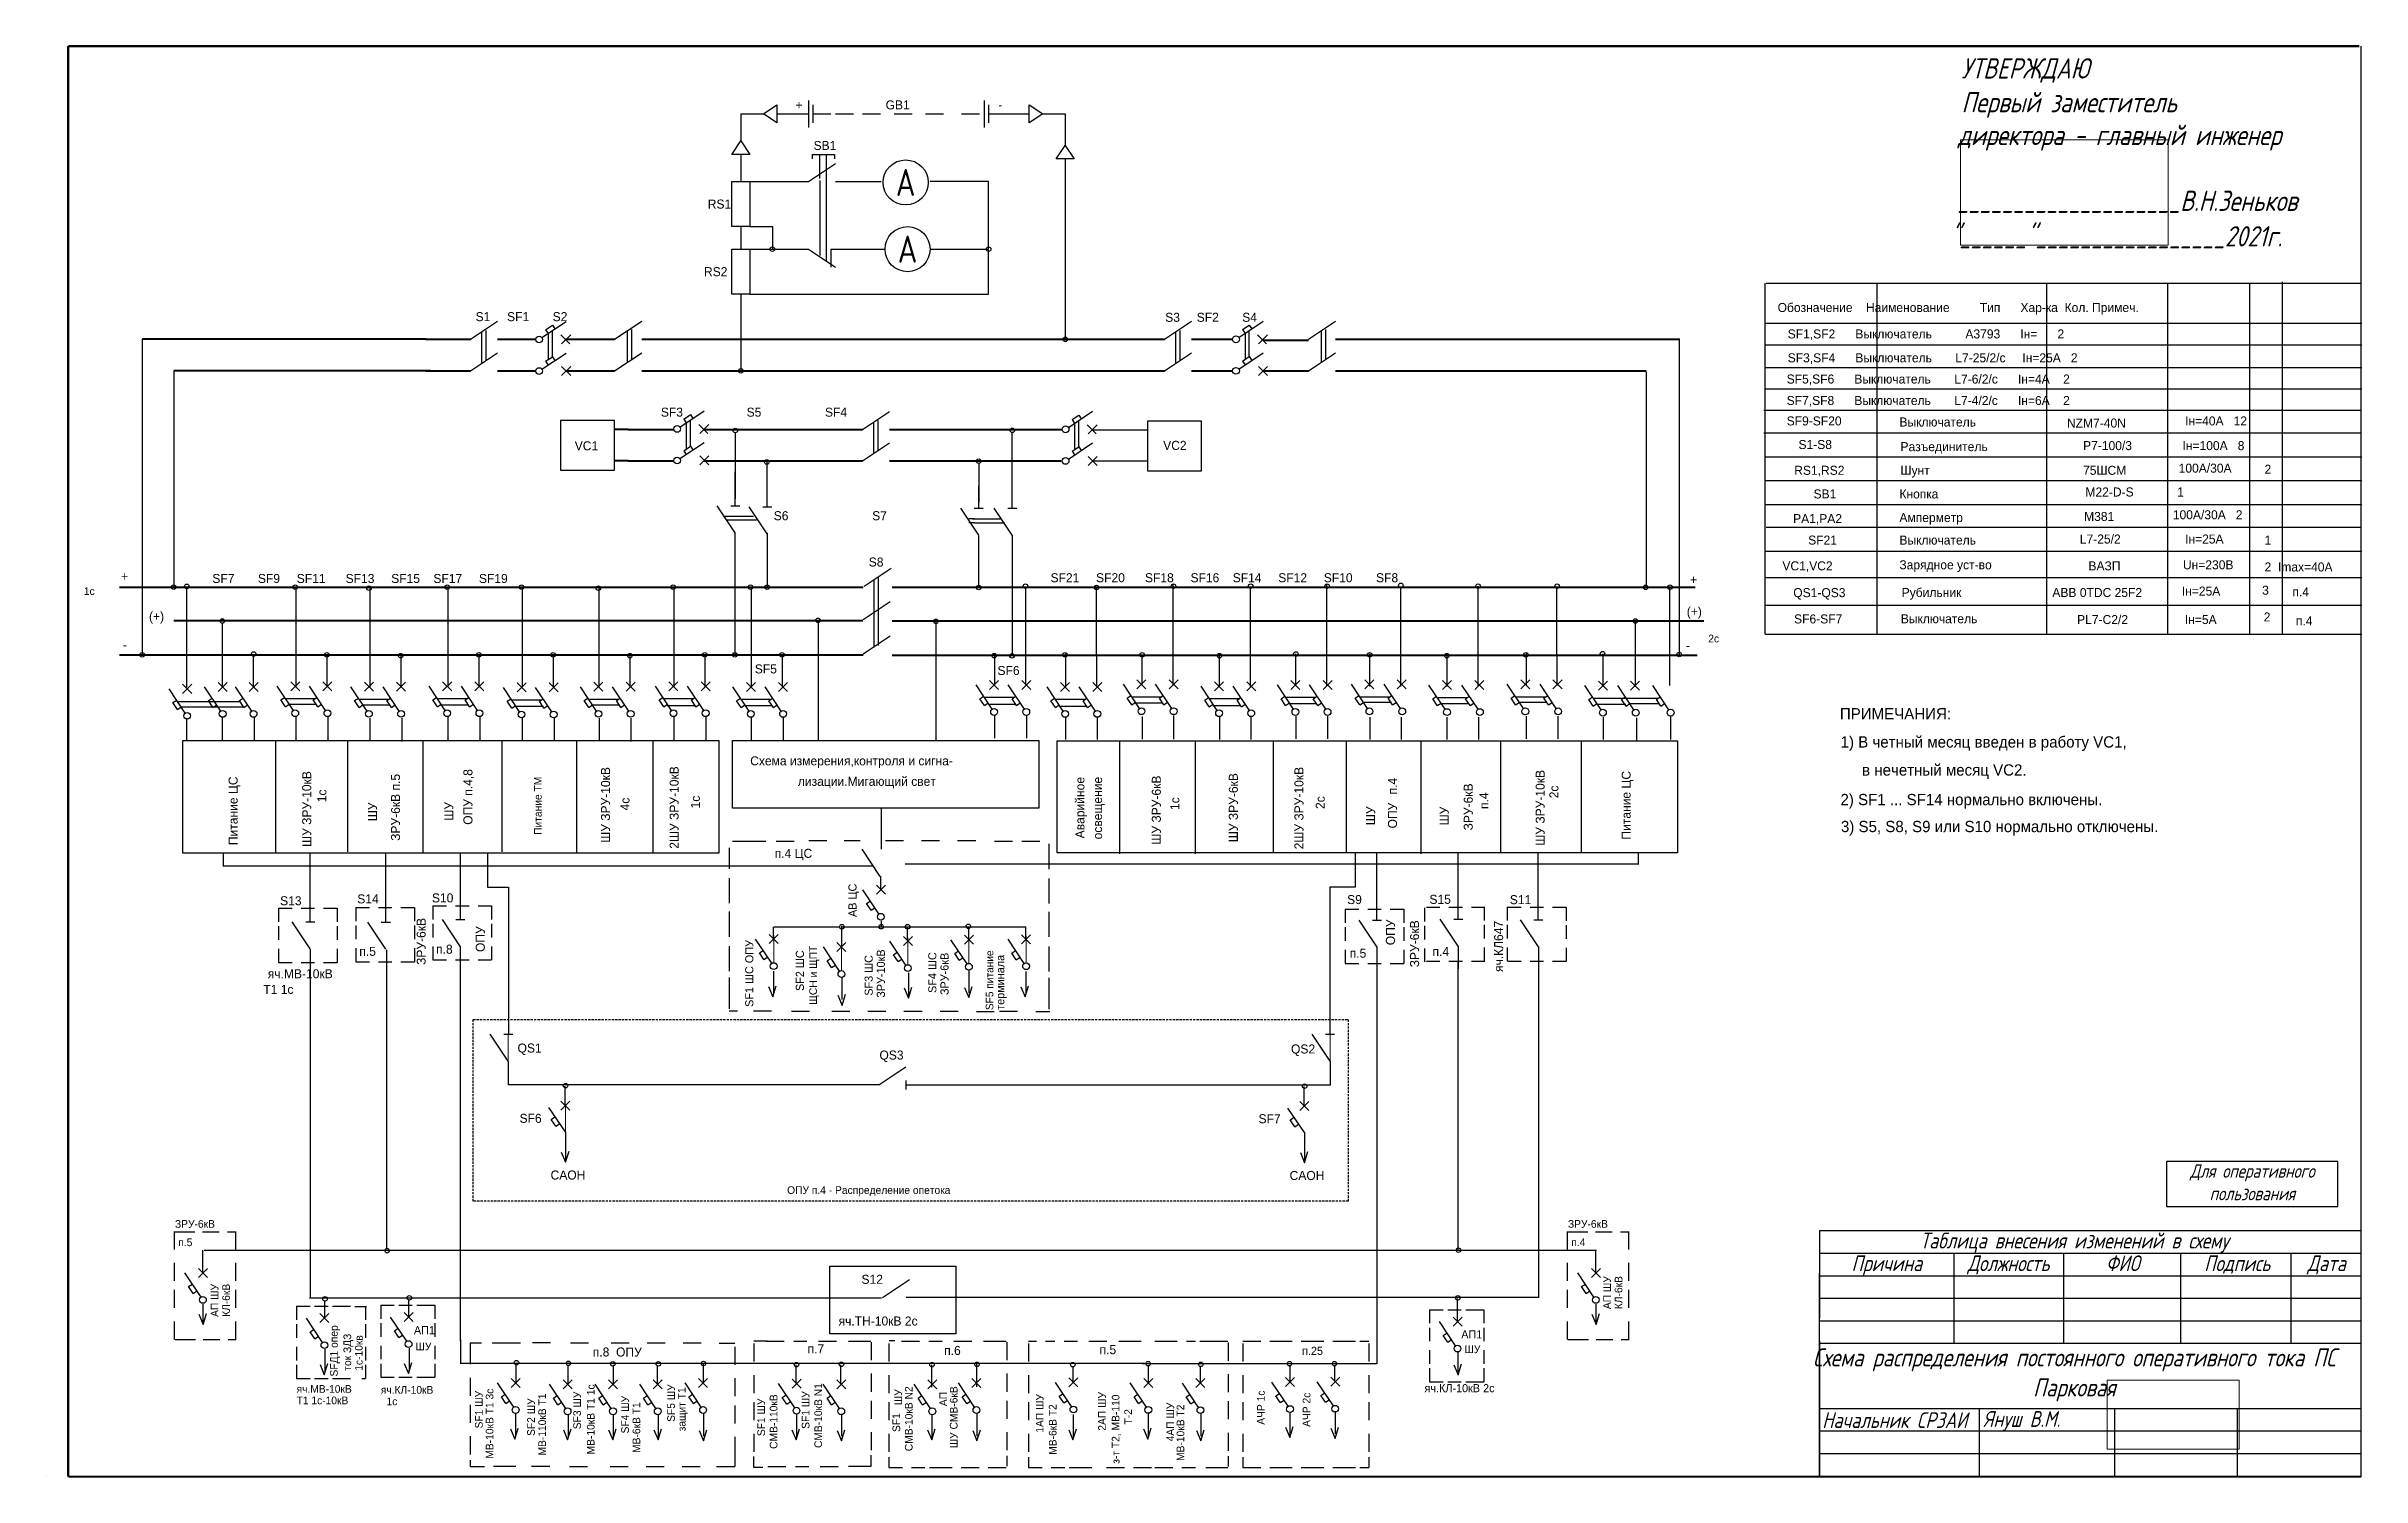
# Model space of a CAD drawing. Header units: millimetres. Extents: x 5 to 519, y 4 to 322.
import ezdxf
from ezdxf.enums import TextEntityAlignment as Align

# ---------------------------------------------------------------- set-up
doc = ezdxf.new("R2010")
doc.units = ezdxf.units.MM
doc.linetypes.add('DASHED', pattern=[0.75, 0.5, -0.25])
doc.layers.add('1', color=7, linetype='Continuous')
doc.layers.add('Разрывы', color=12, linetype='Continuous', lineweight=13)
doc.styles.add('eskdw', font='', dxfattribs={"oblique": 15})
doc.styles.add('НАДПИСИ', font='gostw.shx')
doc.styles.get('eskdw').set_extended_font_data('GOST type A')
picture_1 = doc.add_image_def('image1.png', size_in_pixel=(701, 356))
picture_2 = doc.add_image_def('image2.png', size_in_pixel=(692, 361))

msp = doc.modelspace()

# ---------------------------------------------------------------- texts
at = {"style": 'eskdw', "oblique": 15}
for s, height, p in [('УТВЕРЖДАЮ', 4.5, (430.04, 314.41)), ('Первый заместитель', 4.5, (430.04, 306.91)), ('директора - главный инженер ', 4.5, (429.23, 299.63)), ('____________________В.Н.Зеньков', 4.5, (429.19, 285.04)), ('"______"_________________2021г. ', 4.5, (427.57, 277.16)), ('Начальник СРЗАИ ', 3.5, (399.11, 15.02)), ('Януш В.М.', 3.5, (434.88, 15.27))]:
    msp.add_text(s, height=height, dxfattribs=at).set_placement(p)
at = {"lineweight": 30}
for s, height, p in [('+', 2, (171.27, 307.56)), ('GВ1', 2, (191.27, 307.56)), ('-', 2, (216.27, 307.56)), ('SВ1', 2, (175.27, 298.56)), ('RS1', 2, (151.79, 285.56)), ('RS2', 2, (150.95, 270.56)), ('S1     SF1       S2', 2, (100.27, 260.58)), ('S3     SF2       S4', 2, (253.31, 260.44)), ('Обозначение    Наименование         Тип      Хар-ка  Кол. Примеч.', 2, (389.22, 262.61)), ('SF1,SF2      Выключатель          А3793      Iн=      2', 2, (391.46, 256.75)), ('SF3,SF4      Выключатель       L7-25/2/c     Iн=25А   2', 2, (391.46, 251.45)), ('SF5,SF6      Выключатель       L7-6/2/c      Iн=4А    2', 2, (391.23, 246.74)), ('SF7,SF8      Выключатель       L7-4/2/c      Iн=6А    2', 2, (391.23, 241.98)), ('SF3                   S5                   SF4', 2, (141.39, 239.39)), ('SF9-SF20      ', 2, (391.23, 237.45)), ('Выключатель       ', 2, (416.25, 237.21)), ('NZМ7-40N     ', 2, (453.43, 236.98)), ('Iн=40А   12', 2, (479.65, 237.45)), ('VC1', 2, (122.27, 231.93)), ('VC2', 2, (252.86, 232.02)), ('S1-S8', 2, (393.85, 232.21)), ('Разъединитель', 2, (416.49, 231.74)), ('Р7-100/3', 2, (457.01, 231.97)), ('Iн=100А   8', 2, (479.07, 231.97)), ('RS1,RS2', 2, (392.9, 226.49)), ('Шунт', 2, (416.49, 226.49)), ('75ШСМ', 2, (457.01, 226.49)), ('100А/30А', 2, (478.22, 226.97)), ('2', 2, (497.28, 226.73)), ('SВ1', 2, (397.19, 221.25)), ('Кнопка', 2, (416.25, 221.25)), ('М22-D-S             1', 2, (457.53, 221.68)), ('S6                         S7', 2, (166.43, 216.42)), ('РА1,РА2', 2, (392.66, 215.77)), ('Амперметр', 2, (416.25, 216.01)), ('М381', 2, (457.24, 216.25)), ('100А/30А   2', 2, (476.93, 216.63)), ('SF21', 2, (396, 211.01)), ('Выключатель', 2, (416.25, 211.01)), ('L7-25/2', 2, (456.29, 211.25)), ('Iн=25А', 2, (479.65, 211.25)), ('1', 2, (497.28, 211.01)), ('S8', 2, (187.52, 206.14)), ('VC1,VC2', 2, (390.28, 205.29)), ('Зарядное уст-во', 2, (416.25, 205.53)), ('ВАЗП', 2, (458.2, 205.29)), ('Uн=230В', 2, (479.17, 205.53)), ('2  Imах=40А', 2, (497.28, 205.05)), ('1с', 1.7, (13.34, 199.85)), ('+', 2, (21.61, 203)), ('SF7       SF9     SF11      SF13     SF15    SF17     SF19', 2, (41.85, 202.49)), ('SF21     SF20      SF18     SF16    SF14     SF12     SF10       SF8', 2, (227.86, 202.66)), ('+', 2, (369.79, 202.25)), ('QS1-QS3', 2, (392.69, 199.35)), ('Рубильник', 2, (416.75, 199.38)), ('Iн=25А', 2, (478.92, 199.69)), ('3', 2, (496.75, 199.89)), ('п.4', 2, (503.47, 199.54)), ('(+)', 2, (27.79, 194.09)), ('(+)', 2, (369.06, 195.16)), ('SF6-SF7', 2, (392.87, 193.52)), ('Выключатель', 2, (416.56, 193.56)), ('PL7-C2/2', 2, (455.69, 193.38)), ('Iн=5А', 2, (479.6, 193.38)), ('2', 2, (497.1, 193.95)), ('2с', 1.7, (373.83, 189.32)), ('п.4', 2, (504.24, 193.09)), ('-', 2, (21.96, 187.75)), ('-', 2, (368.82, 187.63)), ('SF5', 2, (162.23, 182.43)), ('SF6', 2, (216.09, 182.08)), ('ПРИМЕЧАНИЯ:', 2.5, (403.04, 172.23)), ('1) В четный месяц введен в работу VC1,', 2.5, (403.2, 165.98)), ('Схема измерения,контроля и сигна-', 2, (161.21, 162.03)), ('лизации.Мигающий свет', 2, (171.79, 157.49)), ('п.4 ЦС', 2, (166.65, 141.51)), ('S10', 2, (90.58, 131.63)), ('S13', 2, (56.89, 130.99)), ('S14', 2, (74.01, 131.41)), ('S9', 2, (293.68, 131.26)), ('S15', 2, (311.95, 131.31)), ('S11', 2, (329.79, 131.24)), ('п.5', 2, (74.46, 119.77)), ('п.8', 2, (91.5, 120.24)), ('п.5', 2, (294.26, 119.35)), ('п.4', 2, (312.63, 119.73)), (' Т1 1с', 2, (52.42, 111.34)), ('яч.МВ-10кВ', 2, (54.15, 114.8)), ('QS1', 2, (109.58, 98.32)), ('QS3', 2, (189.89, 96.76)), ('QS2', 2, (281.23, 98.11)), ('SF6', 2, (110.02, 82.73)), ('SF7', 2, (274.02, 82.64)), ('САОН', 2, (116.91, 70.15)), ('САОН', 2, (280.92, 70.05)), ('ОПУ п.4 - Распределение опетока', 1.7, (169.41, 66.95)), ('ЗРУ-6кВ', 1.7, (33.56, 59.45)), ('п.5', 1.7, (34.29, 55.37)), ('ЗРУ-6кВ', 1.7, (342.69, 59.45)), ('п.4', 1.7, (343.42, 55.37)), ('S12', 2, (185.91, 47.01)), ('АП1', 1.8, (86.58, 35.82)), ('яч.ТН-10кВ 2с', 2, (180.82, 37.76)), ('АП1', 1.8, (319.01, 34.89)), ('ШУ', 1.7, (86.93, 32.27)), ('п.8  ОПУ', 2, (126.28, 30.88)), ('п.7', 2, (173.94, 31.58)), ('п.6', 2, (204.26, 31.23)), ('п.5', 2, (238.75, 31.4)), ('п.25', 1.8, (283.68, 31.25)), ('ШУ', 1.7, (319.73, 31.63)), ('яч.МВ-10кВ', 1.7, (60.54, 22.84)), ('Т1 1с-10кВ', 1.7, (60.54, 20.29)), ('яч.КЛ-10кВ', 1.7, (79.24, 22.63)), ('  1с', 1.7, (79.24, 20.08)), ('яч.КЛ-10кВ 2с ', 1.8, (310.84, 22.96))]:
    msp.add_text(s, height=height, dxfattribs=at).set_placement(p)
at = {"lineweight": 30, "style": 'НАДПИСИ'}
for p in [(195.71, 288.36), (196.13, 273.56)]:
    msp.add_text('А', height=6, dxfattribs=at).set_placement(p, align=Align.CENTER)
at = {"lineweight": 30}
for s, height, p in [('Питание ЦС', 2, (47.46, 144.33)), ('ШУ ЗРУ-10кВ', 2, (63.79, 143.94)), ('ЗРУ-6кВ п.5', 2, (83.5, 145.29)), ('ОПУ п.4,8', 2, (99.57, 148.85)), ('Питание ТМ', 1.7, (114.94, 146.61)), ('ШУ ЗРУ-10кВ', 2, (130.1, 144.85)), ('2ШУ ЗРУ-10кВ', 2, (145.33, 143.54)), ('Аварийное', 2, (235.38, 145.84)), ('освещение', 2, (239.3, 145.61)), ('ШУ ЗРУ-6кВ', 2, (252.34, 144.45)), ('ШУ ЗРУ-6кВ', 2, (269.43, 144.99)), ('2ШУ ЗРУ-10кВ', 2, (283.99, 143.4)), ('ШУ ЗРУ-10кВ', 2, (337.52, 144.21)), ('Питание ЦС', 2, (356.6, 145.56)), ('1с', 2, (67.15, 153.85)), ('п.4', 2, (304.75, 155.59)), ('ЗРУ-6кВ ', 2, (321.56, 147.6)), ('п.4', 2, (325.04, 152.35)), ('2с', 2, (340.58, 154.73)), ('   ШУ', 2, (78.38, 147.41)), ('   ШУ', 2, (95.32, 147.52)), ('   ШУ', 2, (299.9, 146.53)), ('ОПУ', 2, (304.75, 148.04)), ('   ШУ', 2, (316.23, 146.48)), ('АВ ЦС', 1.8, (184.81, 128.39)), ('ЗРУ-6кВ', 2, (89.19, 117.75)), (' ОПУ ', 2, (102.31, 119.88)), ('ОПУ', 2, (304.29, 122.13)), ('ЗРУ-6кВ', 2, (309.65, 117.24)), (' яч.КЛ647', 2, (328.31, 115.43)), ('SF1 ШС ОПУ', 1.8, (161.91, 108.45)), ('SF2 ШС', 1.8, (173.13, 111.97)), ('ЩСН и ЩПТ', 1.7, (176.03, 108.93)), ('SF3 ШС', 1.8, (188.4, 110.93)), ('ЗРУ-10кВ', 1.8, (191.1, 110.47)), ('SF4 ШС', 1.8, (202.53, 111.54)), ('ЗРУ-6кВ', 1.8, (205.23, 111.08)), ('SF5 питание', 1.6823, (215.16, 107.73)), ('терминала', 1.8, (217.59, 107.8)), ('АП ШУ', 1.7, (43.2, 39.67)), ('КЛ-6кВ', 1.7, (45.75, 39.67)), ('АП ШУ', 1.7, (352.21, 41.39)), ('КЛ-6кВ', 1.7, (354.76, 41.39)), ('SFД1 опер', 1.7, (69.67, 26.45)), ('ток ЗДЗ ', 1.7, (72.65, 27.73)), ('1с-10кв ', 1.7, (75.2, 27.73)), ('SF1 ШУ', 1.7, (101.84, 14.93)), ('МВ-10кВ Т1 3с', 1.7, (104.22, 8.22)), ('SF2 ШУ', 1.7, (113.42, 13.27)), ('МВ-110кВ Т1', 1.7, (115.89, 8.92)), ('SF3 ШУ', 1.7, (123.65, 14.76)), ('МВ-10кВ Т1 1с', 1.7, (126.67, 9.17)), ('SF4 ШУ', 1.7, (134.29, 13.82)), ('МВ-6кВ Т1', 1.7, (136.81, 9.5)), ('SF5 ШУ', 1.7, (144.49, 16.38)), ('защит Т1', 1.7, (146.86, 14.28)), ('SF1 ШУ ', 1.7, (164.5, 13.22)), ('СМВ-110кВ', 1.7, (167.25, 10.39)), ('SF1 ШУ ', 1.7, (174.36, 14.84)), ('СМВ-10кВ N1', 1.7, (177.15, 10.58)), ('ШУ', 1.7, (194.91, 20.08)), ('СМВ-10кВ N2', 1.7, (197.25, 9.88)), ('АП', 1.7, (204.9, 19.87)), ('ШУ СМВ-6кВ ', 1.7, (207.22, 10.54)), ('1АП ШУ', 1.7, (226.3, 13.98)), ('2АП ШУ', 1.7, (240.13, 14.43)), ('з-т Т2, МВ-110 ', 1.7, (243.16, 7.09)), ('4АП ШУ', 1.7, (255.29, 12.06)), ('АЧР 1с', 1.7, (275.39, 15.75)), ('АЧР 2с', 1.7, (285.52, 15.27)), ('SF1', 1.7, (194.49, 14.13)), ('МВ-6кВ Т2', 1.7, (229.19, 9.08)), ('Т-2', 1.7, (245.94, 15.81)), ('МВ-10кВ Т2', 1.7, (257.55, 7.72))]:
    msp.add_text(s, height=height, rotation=90, dxfattribs=at).set_placement(p)
for s, p in [(' в нечетный месяц VC2.', (407.04, 159.76)), ('2) SF1 ... SF14 нормально включены.', (403.17, 153.2)), ('3) S5, S8, S9 или S10 нормально отключены.', (403.27, 147.22))]:
    msp.add_text(s, height=2.5).set_placement(p)
at = {"lineweight": 30, "insert": (450.19, 201.38), "char_height": 2, "width": 26.6, "attachment_point": 1}
msp.add_mtext('ABB 0TDC 25F2', dxfattribs=at)
at = {"lineweight": 30, "char_height": 2, "width": 5.6, "attachment_point": 1, "rotation": 90}
for s, insert in [(' 4с', (132.42, 151.29)), ('1с', (148.04, 152.48)), ('1с', (254.45, 152.13)), ('2с', (286.71, 152.35))]:
    msp.add_mtext(s, dxfattribs=dict(at, insert=insert))
at = {"attachment_point": 1, "style": 'eskdw'}
for s, insert, char_height, width in [('\\pxqc;Для оперативного пользования', (478.11, 73.54), 3, 32.9128), ('\\pxqc;Таблица внесения изменений в схему', (393.79, 58.36), 3.5, 122.5425), ('\\pxqc;Схема распределения постоянного оперативного тока ПС Парковая', (393.79, 32.68), 4, 122.5425)]:
    msp.add_mtext(s, dxfattribs=dict(at, insert=insert, char_height=char_height, width=width))
at = {"char_height": 3.5, "attachment_point": 1, "style": 'eskdw'}
for s, insert in [('\\pxqc;Причина', (398.5, 53.32)), ('\\pxqc;Д{\\fGOST type A|b0|i0|c204|p34;олжно}сть', (425.52, 53.32)), ('\\pxqc;ФИО', (450.86, 53.32)), ('\\pxqc;{\\fGOST_type_A|b0|i0|c204|p2;Подпись}', (476.27, 53.32)), ('\\pxqc;Дата', (496.11, 53.32))]:
    msp.add_mtext_dynamic_manual_height_columns(s, width=29.879, gutter_width=12.5, heights=[0], dxfattribs=dict(at, insert=insert))

# ---------------------------------------------------------------- linework, layer by layer
at = {"lineweight": 50}
for p, q in [((9.84, 321.56), (9.84, 4.27)), ((9.95, 321.56), (399, 321.56)), ((518.3, 321.56), (271, 321.56))]:
    msp.add_line(p, q, dxfattribs=at)
at = {"lineweight": 30}
for p, q in [((518.72, 4.22), (518.72, 321.56)), ((174.13, 309.56), (174.13, 303.56)), ((175.13, 308.56), (175.13, 304.56)), ((213.13, 309.56), (213.13, 303.56)), ((214.13, 308.56), (214.13, 304.56)), ((159.13, 306.56), (164.13, 306.56)), ((159.13, 306.56), (159.13, 300.56)), ((167.13, 306.56), (174.13, 306.56)), ((175.13, 306.56), (179.13, 306.56)), ((180.13, 306.56), (184.13, 306.56)), ((186.13, 306.56), (190.13, 306.56)), ((193.13, 306.56), (197.13, 306.56)), ((200.13, 306.56), (204.13, 306.56)), ((208.13, 306.56), (212.13, 306.56)), ((214.13, 306.56), (222.13, 306.56)), ((222.13, 306.56), (223.13, 306.56)), ((226.13, 306.56), (231.13, 306.56)), ((231.13, 306.56), (231.13, 299.56)), ((159.13, 297.56), (159.13, 291.56)), ((174.13, 291.56), (180.13, 295.56)), ((174.95, 297.57), (179.95, 297.57)), ((174.95, 297.57), (174.95, 296.61)), ((176.7, 292.24), (176.7, 297.57)), ((178.05, 297.43), (178.05, 273.82)), ((179.95, 297.57), (179.95, 296.61)), ((231.13, 296.56), (231.13, 256.56)), ((157.13, 281.56), (157.13, 291.56)), ((157.13, 291.56), (161.13, 291.56)), ((161.13, 291.56), (161.13, 281.56)), ((161.13, 291.56), (174.13, 291.56)), ((176.69, 291.82), (176.69, 275.18)), ((180.13, 291.56), (190.27, 291.56)), ((214.13, 291.56), (201.13, 291.56)), ((214.13, 277.56), (214.13, 291.56)), ((214.13, 291.56), (214.13, 291.56)), ((161.13, 281.56), (157.13, 281.56)), ((159.13, 281.56), (159.13, 276.56)), ((161.13, 281.56), (166.13, 281.56)), ((166.13, 281.56), (166.13, 281.56)), ((166.13, 281.56), (166.13, 276.56)), ((214.13, 276.56), (214.13, 277.56)), ((157.13, 266.56), (157.13, 276.56)), ((157.13, 276.56), (161.13, 276.56)), ((161.13, 276.56), (161.13, 266.56)), ((161.13, 276.56), (174.13, 276.56)), ((174.13, 276.56), (180.13, 272.56)), ((179.13, 276.56), (179.13, 272.56)), ((179.13, 276.56), (185.13, 276.56)), ((185.13, 276.56), (191.13, 276.56)), ((201.13, 276.56), (214.13, 276.56)), ((214.13, 266.56), (214.13, 276.56)), ((386.43, 191.12), (386.43, 269.04)), ((386.71, 269.04), (518.72, 269.04)), ((411.29, 191.12), (411.29, 269.04)), ((449, 191.12), (449, 269.04)), ((475.82, 191.12), (475.82, 269.04)), ((493.98, 191.12), (493.98, 269.04)), ((501.24, 191.12), (501.24, 269.32)), ((161.13, 266.56), (157.13, 266.56)), ((159.13, 266.56), (159.13, 256.56)), ((161.13, 266.56), (214.13, 266.56)), ((214.13, 266.56), (214.13, 266.56)), ((99.13, 256.56), (105.13, 260.56)), ((101.59, 258.12), (101.59, 251.16)), ((102.56, 258.51), (102.56, 251.93)), ((116.37, 257.71), (116.37, 252.16)), ((117.25, 258.29), (117.25, 252.6)), ((131.13, 256.56), (137.13, 260.56)), ((133.91, 258.32), (133.91, 251.35)), ((134.88, 258.7), (134.88, 252.13)), ((253.13, 256.56), (259.13, 260.56)), ((255.59, 258.12), (255.59, 251.16)), ((256.56, 258.51), (256.56, 251.93)), ((271.02, 257.74), (271.02, 252.19)), ((271.9, 258.32), (271.9, 252.63)), ((285.13, 256.56), (291.13, 260.56)), ((287.91, 258.32), (287.91, 251.35)), ((288.88, 258.7), (288.88, 252.13)), ((386.43, 260.1), (518.84, 260.1)), ((26.27, 256.56), (26.27, 186.56)), ((99.13, 249.56), (105.13, 253.56)), ((131.13, 249.56), (137.13, 253.56)), ((159.13, 256.56), (159.13, 249.56)), ((253.13, 249.56), (259.13, 253.56)), ((264.13, 256.56), (268.13, 256.56)), ((285.13, 249.56), (291.13, 253.56)), ((367.39, 256.74), (367.39, 186.63)), ((386.43, 255.35), (518.84, 255.35)), ((33.27, 249.56), (33.27, 248.56)), ((33.27, 248.56), (33.27, 201.56)), ((264.13, 249.56), (268.13, 249.56)), ((360.02, 249.36), (360.02, 201.71)), ((386.43, 250.33), (518.84, 250.33)), ((386.43, 245.58), (518.84, 245.58)), ((147.01, 237.86), (147.01, 232.32)), ((147.89, 238.45), (147.89, 232.76)), ((176.13, 236.56), (186.13, 236.56)), ((186.13, 236.56), (192.13, 240.56)), ((188.59, 238.12), (188.59, 231.16)), ((189.56, 238.51), (189.56, 231.93)), ((233.2, 237.77), (233.2, 232.22)), ((234.08, 238.35), (234.08, 232.66)), ((237.08, 236.47), (249.41, 236.47)), ((386.15, 240.83), (518.56, 240.83)), ((157.89, 235.97), (157.89, 221.15)), ((186.13, 229.56), (192.13, 233.56)), ((219.37, 219.08), (219.37, 235.83)), ((386.15, 235.81), (518.56, 235.81)), ((164.99, 220.32), (164.99, 229.32)), ((176.13, 229.56), (186.13, 229.56)), ((211.94, 229.09), (211.94, 220.4)), ((237.16, 229.6), (249.41, 229.6)), ((386.43, 230.5), (518.84, 230.5)), ((157.89, 219.64), (157.89, 224.64)), ((164.99, 219.41), (164.99, 224.41)), ((211.94, 219.08), (211.94, 224.08)), ((386.43, 225.2), (518.84, 225.2)), ((155.57, 217.34), (161.94, 217.34)), ((155.99, 216.49), (162.58, 216.49)), ((211.02, 216.7), (209.75, 216.7)), ((211.02, 215.85), (209.75, 215.85)), ((210.6, 216.7), (216.97, 216.7)), ((211.02, 215.85), (217.61, 215.85)), ((386.43, 219.89), (518.84, 219.89)), ((157.79, 213.71), (157.79, 186.32)), ((165, 213.56), (165, 201.56)), ((211.88, 213.03), (211.88, 201.77)), ((219.37, 213.08), (219.37, 186.8)), ((386.71, 214.87), (518.72, 214.87)), ((186.51, 201.78), (192.51, 205.78)), ((386.43, 209.56), (518.84, 209.56)), ((36.11, 201.4), (36.11, 179.36)), ((60.38, 201.56), (60.38, 179.56)), ((76.77, 201.36), (76.77, 179.36)), ((94.12, 201.56), (94.12, 179.56)), ((110.61, 201.56), (110.61, 179.56)), ((127.65, 201.36), (127.65, 179.36)), ((144.26, 201.56), (144.26, 179.56)), ((161.41, 201.56), (161.41, 179.56)), ((188.66, 203.21), (188.66, 188.15)), ((189.62, 203.93), (189.62, 188.63)), ((222.36, 179.9), (222.36, 201.56)), ((238.06, 186.7), (238.06, 201.51)), ((255.05, 179.72), (255.05, 202.14)), ((272.24, 179.53), (272.24, 201.57)), ((289.21, 179.72), (289.21, 202.15)), ((305.59, 179.53), (305.59, 201.57)), ((322.75, 179.53), (322.75, 201.76)), ((340.23, 186.57), (340.23, 201.53)), ((365.3, 179.74), (365.3, 201.75)), ((386.43, 203.7), (518.84, 203.7)), ((186.27, 194.37), (192.27, 198.37)), ((386.43, 197.55), (518.84, 197.55)), ((44.01, 193.7), (44.01, 179.5)), ((176.27, 193.56), (176.27, 167.56)), ((186.27, 186.75), (192.27, 190.75)), ((202.38, 194.03), (202.38, 167.56)), ((357.62, 193.93), (357.62, 179.74)), ((386.43, 191.12), (518.84, 191.12)), ((50.96, 179.5), (50.96, 186.5)), ((67.33, 179.56), (67.33, 186.56)), ((83.72, 179.36), (83.72, 186.36)), ((101.06, 179.56), (101.06, 186.56)), ((117.56, 179.56), (117.56, 186.56)), ((134.59, 179.36), (134.59, 186.36)), ((151.21, 179.56), (151.21, 186.56)), ((168.36, 179.56), (168.36, 186.56)), ((215.41, 186.56), (215.41, 179.9)), ((231.18, 186.75), (231.18, 179.53)), ((238.13, 179.53), (238.13, 186.53)), ((248.1, 186.55), (248.1, 179.72)), ((265.3, 186.75), (265.3, 179.53)), ((282.26, 186.75), (282.26, 179.72)), ((298.65, 186.75), (298.65, 179.53)), ((315.8, 186.75), (315.8, 179.53)), ((333.38, 186.94), (333.38, 179.72)), ((340.33, 179.72), (340.33, 186.72)), ((350.46, 186.75), (350.46, 179.6)), ((34.3, 176.2), (47.88, 176.2)), ((34.89, 175.03), (48.75, 175.03)), ((58.28, 176.85), (64.73, 176.85)), ((58.85, 175.58), (64.83, 175.58)), ((74.62, 176.7), (81.08, 176.7)), ((75.19, 175.43), (81.33, 175.43)), ((92, 176.85), (98.46, 176.85)), ((92.57, 175.43), (98.7, 175.43)), ((108.49, 176.56), (114.95, 176.56)), ((109.06, 175.14), (115.34, 175.14)), ((125.57, 176.7), (132.03, 176.7)), ((126.14, 175.43), (132.13, 175.43)), ((142.21, 176.85), (148.67, 176.85)), ((142.78, 175.29), (148.77, 175.29)), ((159.4, 176.69), (165.85, 176.69)), ((160.01, 175.29), (165.99, 175.29)), ((213.37, 177.13), (219.83, 177.13)), ((214.13, 175.59), (220.12, 175.59)), ((229.14, 176.69), (235.6, 176.69)), ((229.75, 175.15), (235.74, 175.15)), ((246.07, 177.27), (252.53, 177.27)), ((246.68, 175.88), (252.81, 175.88)), ((263.3, 176.84), (269.76, 176.84)), ((263.91, 175.29), (269.89, 175.29)), ((280.23, 177.13), (286.69, 177.13)), ((281.03, 175.73), (286.73, 175.73)), ((296.66, 177.26), (303.12, 177.26)), ((297.38, 176.02), (303.51, 176.02)), ((313.89, 177.11), (320.35, 177.11)), ((314.61, 175.73), (320.74, 175.73)), ((331.26, 177.26), (337.72, 177.26)), ((331.85, 176.03), (337.84, 176.03)), ((348.48, 176.96), (354.94, 176.96)), ((349.08, 175.6), (355.5, 175.6)), ((354.77, 176.91), (362.8, 176.91)), ((356.38, 175.74), (362.8, 175.74)), ((36.13, 172.51), (36.13, 167.51)), ((44.03, 172.66), (44.03, 167.66)), ((51.12, 172.66), (51.12, 167.66)), ((60.4, 172.71), (60.4, 167.71)), ((67.49, 172.71), (67.49, 167.71)), ((76.79, 172.51), (76.79, 167.51)), ((83.87, 172.51), (83.87, 167.51)), ((94.14, 172.71), (94.14, 167.71)), ((101.22, 172.71), (101.22, 167.71)), ((110.63, 172.71), (110.63, 167.71)), ((117.72, 172.71), (117.72, 167.71)), ((127.67, 172.51), (127.67, 167.51)), ((134.75, 172.51), (134.75, 167.51)), ((144.28, 172.71), (144.28, 167.71)), ((151.37, 172.71), (151.37, 167.71)), ((161.43, 172.71), (161.43, 167.71)), ((168.52, 172.71), (168.52, 167.71)), ((215.43, 173.06), (215.43, 168.06)), ((222.52, 173.06), (222.52, 168.06)), ((231.22, 172.75), (231.22, 167.75)), ((238.22, 172.75), (238.22, 167.75)), ((248.2, 172.87), (248.2, 167.87)), ((255.15, 173.08), (255.15, 167.88)), ((265.34, 172.75), (265.34, 167.75)), ((272.34, 172.75), (272.34, 167.75)), ((282.3, 172.94), (282.3, 167.94)), ((289.3, 172.94), (289.3, 167.94)), ((298.69, 172.75), (298.69, 167.75)), ((305.69, 172.75), (305.69, 167.75)), ((315.84, 172.75), (315.84, 167.75)), ((322.84, 172.75), (322.84, 167.75)), ((333.42, 172.94), (333.42, 167.94)), ((340.42, 172.94), (340.42, 167.94)), ((350.47, 172.75), (350.47, 167.75)), ((357.93, 172.6), (357.93, 167.6)), ((365.46, 172.89), (365.46, 167.89)), ((51.12, 167.66), (51.12, 167.51)), ((55.83, 167.48), (55.83, 142.64)), ((67.49, 167.71), (67.49, 167.56)), ((71.82, 167.48), (71.82, 142.83)), ((83.87, 167.51), (83.87, 167.36)), ((88.58, 167.48), (88.58, 142.64)), ((101.22, 167.71), (101.22, 167.56)), ((106.11, 167.48), (106.11, 142.83)), ((117.72, 167.71), (117.72, 167.56)), ((122.67, 167.48), (122.67, 142.64)), ((134.75, 167.51), (134.75, 167.36)), ((139.62, 167.48), (139.62, 142.64)), ((151.37, 167.71), (151.37, 167.56)), ((168.52, 167.71), (168.52, 167.56)), ((222.52, 168.06), (222.52, 168.06)), ((243.17, 167.45), (243.17, 142.42)), ((259.93, 167.26), (259.93, 142.42)), ((277.26, 167.45), (277.26, 142.61)), ((293.44, 167.45), (293.44, 142.61)), ((310.01, 167.26), (310.01, 142.42)), ((327.73, 167.45), (327.73, 142.61)), ((345.64, 167.31), (345.64, 142.67)), ((365.46, 167.89), (365.46, 167.75)), ((190.24, 152.37), (190.24, 143.42)), ((157.27, 145.21), (164.71, 145.21)), ((166.97, 145.21), (170.97, 145.21)), ((174.25, 145.38), (178.25, 145.38)), ((191.25, 145.38), (195.25, 145.38)), ((199.25, 145.38), (203.25, 145.38)), ((207.25, 145.38), (211.25, 145.38)), ((215.43, 145.21), (219.43, 145.21)), ((221.5, 145.22), (225.5, 145.22)), ((227.45, 144.6), (227.45, 139.03)), ((44.27, 142.56), (44.27, 139.7)), ((63.58, 127.35), (63.58, 142.58)), ((80.35, 127.24), (80.35, 142.46)), ((96.91, 127.8), (96.91, 142.58)), ((102.94, 142.58), (102.94, 135.01)), ((156.53, 143.77), (156.53, 139.09)), ((195.63, 140.16), (358.4, 140.16)), ((295.46, 142.59), (295.46, 135.02)), ((300.25, 127.6), (300.25, 142.58)), ((318.34, 127.9), (318.34, 142.56)), ((336.06, 127.79), (336.06, 142.57)), ((358.33, 140.16), (358.33, 142.49)), ((102.94, 135.01), (107.54, 135.01)), ((107.54, 135.01), (107.54, 102.41)), ((156.53, 137), (156.53, 131.44)), ((190.15, 137.47), (190.15, 134.55)), ((227.45, 136.95), (227.45, 131.39)), ((295.46, 135.02), (289.85, 135.02)), ((289.85, 135.02), (289.85, 102.42)), ((56.54, 130.33), (56.54, 127.33)), ((56.54, 130.33), (59.54, 130.33)), ((61.54, 130.33), (64.54, 130.33)), ((66.54, 130.33), (69.54, 130.33)), ((69.54, 130.33), (69.54, 127.33)), ((73.69, 130.47), (73.69, 127.47)), ((73.69, 130.47), (76.69, 130.47)), ((78.69, 130.47), (81.69, 130.47)), ((83.69, 130.47), (86.69, 130.47)), ((86.69, 130.47), (86.69, 127.47)), ((90.81, 130.87), (90.81, 127.87)), ((90.81, 130.87), (93.81, 130.87)), ((95.81, 130.87), (98.81, 130.87)), ((100.81, 130.87), (103.81, 130.87)), ((103.81, 130.87), (103.81, 127.87)), ((156.53, 129.58), (156.53, 124.02)), ((227.45, 129.53), (227.45, 123.97)), ((293.26, 130.11), (293.26, 127.11)), ((293.26, 130.11), (296.26, 130.11)), ((298.26, 130.11), (301.26, 130.11)), ((303.26, 130.11), (306.26, 130.11)), ((306.26, 130.11), (306.26, 127.11)), ((310.82, 130.41), (310.82, 127.41)), ((311.27, 130.56), (314.27, 130.56)), ((316.27, 130.56), (319.27, 130.56)), ((321.27, 130.56), (324.27, 130.56)), ((324.1, 130.65), (324.1, 127.65)), ((329.17, 130.65), (329.17, 127.65)), ((329.27, 130.56), (332.27, 130.56)), ((334.27, 130.56), (337.27, 130.56)), ((339.27, 130.56), (342.27, 130.56)), ((342.27, 130.56), (342.27, 127.56)), ((56.54, 126.33), (56.54, 123.33)), ((69.54, 126.33), (69.54, 123.33)), ((73.69, 126.47), (73.69, 123.47)), ((86.69, 126.47), (86.69, 123.47)), ((90.81, 126.87), (90.81, 123.87)), ((103.81, 126.87), (103.81, 123.87)), ((166.36, 123.75), (166.36, 126.23)), ((181.17, 126.17), (166.5, 126.17)), ((181.38, 126.22), (222.38, 126.22)), ((181.54, 122), (181.54, 126.38)), ((190.29, 127.54), (190.29, 126.23)), ((196.14, 123.46), (196.14, 126.23)), ((209.7, 123.31), (209.7, 126.23)), ((222.37, 123.71), (222.37, 126.19)), ((293.26, 126.11), (293.26, 123.11)), ((306.26, 126.11), (306.26, 123.11)), ((310.82, 126.41), (310.82, 123.41)), ((324.1, 126.65), (324.1, 123.65)), ((329.17, 126.65), (329.17, 123.65)), ((342.27, 126.56), (342.27, 123.56)), ((56.54, 121.33), (56.54, 118.33)), ((56.54, 118.33), (59.54, 118.33)), ((61.54, 118.33), (64.54, 118.33)), ((63.65, 58.78), (63.65, 121.23)), ((66.54, 118.33), (69.54, 118.33)), ((69.54, 121.33), (69.54, 118.33)), ((73.69, 121.47), (73.69, 118.47)), ((73.69, 118.47), (76.69, 118.47)), ((78.69, 118.47), (81.69, 118.47)), ((80.46, 121.08), (80.46, 58.78)), ((83.69, 118.47), (86.69, 118.47)), ((86.69, 121.47), (86.69, 118.47)), ((90.81, 121.87), (90.81, 118.87)), ((90.81, 118.87), (93.81, 118.87)), ((95.81, 118.87), (98.81, 118.87)), ((96.81, 121.94), (96.81, 58.78)), ((100.81, 118.87), (103.81, 118.87)), ((103.81, 121.87), (103.81, 118.87)), ((156.53, 121.94), (156.53, 116.37)), ((227.45, 121.88), (227.45, 116.32)), ((293.26, 121.11), (293.26, 118.11)), ((300.27, 121.75), (300.27, 58.78)), ((306.26, 121.11), (306.26, 118.11)), ((310.82, 121.41), (310.82, 118.41)), ((311.27, 118.56), (314.27, 118.56)), ((316.27, 118.56), (319.27, 118.56)), ((318.29, 58.78), (318.29, 118.56)), ((321.27, 118.56), (324.27, 118.56)), ((324.1, 121.65), (324.1, 118.65)), ((329.17, 121.65), (329.17, 118.65)), ((329.27, 118.56), (332.27, 118.56)), ((334.27, 118.56), (337.27, 118.56)), ((336.13, 121.85), (336.13, 118.15)), ((336.13, 118.56), (336.13, 58.78)), ((339.27, 118.56), (342.27, 118.56)), ((342.27, 121.56), (342.27, 118.56)), ((156.53, 114.98), (156.53, 108.03)), ((166.24, 110.69), (166.99, 113.15)), ((166.36, 116.37), (166.36, 111.37)), ((181.51, 115.07), (181.51, 110.07)), ((196.37, 116.04), (196.37, 111.04)), ((209.74, 116.5), (209.74, 111.5)), ((222.25, 110.65), (223, 113.11)), ((222.37, 116.33), (222.37, 111.33)), ((227.45, 114.93), (227.45, 107.98)), ((293.26, 118.11), (296.26, 118.11)), ((298.26, 118.11), (301.26, 118.11)), ((303.26, 118.11), (306.26, 118.11)), ((165.29, 112.96), (166.24, 110.69)), ((166.24, 110.69), (166.24, 110.69)), ((176.15, 108.78), (176.15, 108.78)), ((180.66, 111.05), (181.61, 108.78)), ((181.61, 108.78), (182.36, 111.24)), ((195.38, 112.64), (196.33, 110.36)), ((196.33, 110.36), (197.09, 112.83)), ((196.33, 110.36), (196.33, 110.36)), ((208.79, 112.77), (209.74, 110.5)), ((209.74, 110.5), (210.5, 112.96)), ((209.74, 110.5), (209.74, 110.5)), ((221.3, 112.92), (222.25, 110.65)), ((222.25, 110.65), (222.25, 110.65)), ((158.41, 107.53), (156.53, 107.53)), ((161.91, 107.59), (165.91, 107.59)), ((170.34, 107.53), (174.34, 107.53)), ((179.34, 107.53), (183.34, 107.53)), ((187.34, 107.53), (191.34, 107.53)), ((195.34, 107.53), (199.34, 107.53)), ((203.34, 107.53), (207.34, 107.53)), ((211.44, 107.45), (215.38, 107.45)), ((216.5, 107.51), (220.5, 107.51)), ((224.6, 107.44), (227.67, 107.44)), ((289.89, 96.42), (289.89, 92.78)), ((120.15, 86.63), (120.15, 90.86)), ((289.89, 91.08), (195.74, 91.08)), ((284.15, 86.54), (284.15, 90.77)), ((120.24, 80.7), (120.24, 73.97)), ((284.25, 80.61), (284.25, 73.88)), ((119.29, 76.25), (120.24, 73.97)), ((120.24, 73.97), (121, 76.44)), ((120.24, 73.97), (120.24, 73.97)), ((283.3, 76.15), (284.25, 73.88)), ((284.25, 73.88), (285, 76.34)), ((284.25, 73.88), (284.25, 73.88)), ((63.65, 44.04), (63.65, 65.76)), ((80.46, 65.76), (80.46, 54.7)), ((96.81, 65.76), (96.81, 34.29)), ((300.27, 65.76), (300.27, 29.26)), ((318.29, 54.46), (318.29, 65.76)), ((336.13, 65.76), (336.13, 43.92)), ((33.41, 58.65), (33.41, 54.65)), ((33.41, 58.58), (37.94, 58.58)), ((39.69, 58.58), (43.34, 58.58)), ((45.23, 58.58), (46.99, 58.58)), ((46.99, 58.65), (46.99, 54.65)), ((342.55, 58.65), (342.55, 54.65)), ((342.55, 58.58), (347.07, 58.58)), ((348.82, 58.58), (352.47, 58.58)), ((354.37, 58.58), (356.12, 58.58)), ((356.12, 58.65), (356.12, 54.65)), ((33.41, 51.65), (33.41, 47.65)), ((39.75, 49.44), (39.75, 54.44)), ((40, 54.48), (349, 54.48)), ((46.99, 51.65), (46.99, 47.65)), ((342.55, 51.65), (342.55, 47.65)), ((348.88, 49.44), (348.88, 54.44)), ((348.97, 54.52), (348.97, 54.52)), ((356.12, 51.65), (356.12, 47.65)), ((190.58, 43.97), (196.58, 47.97)), ((33.41, 45.65), (33.41, 41.65)), ((39.83, 38.59), (39.83, 42.53)), ((46.99, 45.65), (46.99, 41.65)), ((60.54, 42.03), (63.54, 42.03)), ((60.54, 42.03), (60.54, 39.03)), ((63.42, 43.92), (179.08, 43.92)), ((64.54, 42.03), (67.54, 42.03)), ((66.81, 39.36), (66.81, 43.3)), ((68.54, 42.03), (72.54, 42.03)), ((73.5, 41.96), (76.05, 41.96)), ((75.84, 42.03), (75.84, 39.03)), ((79.22, 42.27), (82.22, 42.27)), ((79.22, 42.27), (79.22, 39.27)), ((83.22, 42.27), (86.22, 42.27)), ((85.49, 39.6), (85.49, 43.54)), ((87.22, 42.27), (91.22, 42.27)), ((91.22, 42.27), (91.22, 39.27)), ((178.8, 43.92), (190.37, 43.92)), ((336.07, 43.95), (195.85, 43.95)), ((312, 41.27), (315, 41.27)), ((312, 41.27), (312, 38.27)), ((316, 41.27), (319, 41.27)), ((318.21, 38.76), (318.21, 43.76)), ((320, 41.27), (324, 41.27)), ((324, 41.27), (324, 38.27)), ((342.55, 45.65), (342.55, 41.65)), ((348.97, 38.59), (348.97, 42.53)), ((356.12, 45.65), (356.12, 41.65)), ((33.41, 38.65), (33.41, 34.65)), ((38.87, 40.26), (39.82, 37.99)), ((39.82, 37.99), (40.58, 40.45)), ((39.82, 37.99), (39.82, 37.99)), ((46.99, 38.65), (46.99, 34.65)), ((60.54, 38.03), (60.54, 35.03)), ((75.84, 38.03), (75.84, 35.03)), ((79.22, 38.27), (79.22, 35.27)), ((91.22, 38.27), (91.22, 35.27)), ((312, 37.27), (312, 34.27)), ((324, 37.27), (324, 34.27)), ((342.55, 38.65), (342.55, 34.65)), ((348.01, 40.26), (348.96, 37.98)), ((348.96, 37.98), (349.71, 40.45)), ((348.96, 37.98), (348.96, 37.98)), ((356.12, 38.65), (356.12, 34.65)), ((33.56, 34.65), (38.08, 34.65)), ((39.83, 34.65), (43.48, 34.65)), ((45.38, 34.65), (47.13, 34.65)), ((60.54, 33.03), (60.54, 30.03)), ((66.82, 32.52), (66.82, 27.52)), ((75.84, 33.03), (75.84, 30.03)), ((79.22, 33.27), (79.22, 30.27)), ((85.5, 32.76), (85.5, 27.76)), ((91.22, 33.27), (91.22, 30.27)), ((96.91, 34.56), (96.91, 29.27)), ((99.04, 33.18), (99.04, 29.18)), ((101.56, 33.86), (99.09, 33.86)), ((99.09, 33.86), (99.09, 32.43)), ((110.24, 33.83), (103.98, 33.83)), ((112.9, 33.96), (116.9, 33.96)), ((121.32, 33.9), (125.32, 33.9)), ((130.32, 33.9), (134.32, 33.9)), ((138.32, 33.9), (142.32, 33.9)), ((146.32, 33.9), (150.32, 33.9)), ((154.3, 33.83), (157.78, 33.83)), ((157.82, 33.05), (157.82, 29.05)), ((165, 34.27), (162, 34.27)), ((162, 33.76), (162, 29.76)), ((164.76, 34.27), (168.76, 34.27)), ((170.89, 34.27), (173.81, 34.27)), ((176.39, 34.27), (180.39, 34.27)), ((183, 34.27), (188, 34.27)), ((188.09, 34.08), (188.09, 30.08)), ((192, 33.76), (192, 29.76)), ((193.34, 34.37), (192.04, 34.37)), ((194.76, 34.32), (198.76, 34.32)), ((200.89, 34.32), (203.81, 34.32)), ((206.39, 34.32), (210.39, 34.32)), ((213, 34.32), (218, 34.32)), ((218.17, 34.08), (218.17, 30.08)), ((224.78, 34.24), (222.96, 34.24)), ((223, 33.76), (223, 29.76)), ((228.8, 34.24), (226.72, 34.24)), ((230.89, 34.32), (233.81, 34.32)), ((236.39, 34.32), (240.39, 34.32)), ((243, 34.32), (248, 34.32)), ((251, 34.27), (256, 34.27)), ((258, 34.27), (260, 34.27)), ((261.02, 34.29), (267.18, 34.29)), ((267.27, 33.96), (267.27, 29.96)), ((270.52, 34.27), (274.52, 34.27)), ((270.52, 33.76), (270.52, 29.76)), ((276.52, 34.27), (281.52, 34.27)), ((283.52, 34.27), (288.52, 34.27)), ((290.52, 34.27), (295.52, 34.27)), ((296.52, 34.27), (298.52, 34.27)), ((298.52, 33.76), (298.52, 29.76)), ((312, 32.27), (312, 29.27)), ((318.28, 31.76), (318.28, 26.76)), ((324, 32.27), (324, 29.27)), ((342.69, 34.65), (347.22, 34.65)), ((348.97, 34.65), (352.62, 34.65)), ((354.52, 34.65), (356.27, 34.65)), ((60.54, 29.03), (60.54, 26.03)), ((60.54, 26.03), (60.54, 26.03)), ((60.54, 26.03), (63.54, 26.03)), ((64.54, 26.03), (67.54, 26.03)), ((65.74, 29.11), (66.69, 26.84)), ((66.69, 26.84), (67.45, 29.3)), ((66.69, 26.84), (66.69, 26.84)), ((68.54, 26.03), (72.54, 26.03)), ((74.99, 26.03), (75.84, 26.03)), ((75.84, 29.03), (75.84, 26.03)), ((75.84, 26.03), (75.84, 26.03)), ((79.22, 29.27), (79.22, 26.27)), ((79.22, 26.27), (79.22, 26.27)), ((79.22, 26.27), (82.22, 26.27)), ((83.22, 26.27), (86.22, 26.27)), ((84.43, 29.35), (85.38, 27.08)), ((85.38, 27.08), (86.14, 29.54)), ((85.38, 27.08), (85.38, 27.08)), ((87.22, 26.27), (91.22, 26.27)), ((91.22, 29.27), (91.22, 26.27)), ((91.22, 26.27), (91.22, 26.27)), ((120.86, 29.32), (96.99, 29.32)), ((99.04, 26.18), (99.04, 22.18)), ((109.25, 24.98), (109.25, 29.36)), ((120.78, 24.69), (120.78, 28.92)), ((248.79, 29.33), (120.83, 29.33)), ((130.85, 24.84), (130.85, 29.07)), ((140.63, 24.84), (140.63, 28.78)), ((150.85, 24.98), (150.85, 29.21)), ((157.82, 26.05), (157.82, 22.05)), ((162, 26.76), (162, 22.76)), ((171.43, 24.98), (171.43, 29.07)), ((181.36, 24.84), (181.36, 29.07)), ((188.09, 27.08), (188.09, 23.08)), ((192, 26.76), (192, 22.76)), ((201.54, 24.05), (201.54, 29.05)), ((211.54, 24.18), (211.54, 29.18)), ((218.17, 27.08), (218.17, 23.08)), ((223, 26.76), (223, 22.76)), ((232.89, 25.25), (232.89, 28.57)), ((248.22, 29.33), (300.22, 29.33)), ((249.59, 25.15), (249.59, 28.7)), ((261.16, 24.94), (261.16, 28.57)), ((267.27, 26.96), (267.27, 22.96)), ((270.52, 26.76), (270.52, 22.76)), ((281.04, 25.34), (281.04, 28.81)), ((290.99, 25.41), (290.99, 28.97)), ((298.52, 26.76), (298.52, 22.76)), ((312, 28.27), (312, 25.27)), ((317.36, 29.06), (318.31, 26.79)), ((318.31, 26.79), (319.07, 29.25)), ((318.31, 26.79), (318.31, 26.79)), ((324, 28.27), (324, 25.27)), ((162, 20.76), (162, 16.76)), ((188.09, 21.08), (188.09, 17.08)), ((192, 20.76), (192, 16.76)), ((218.17, 21.08), (218.17, 17.08)), ((223, 20.76), (223, 16.76)), ((267.27, 20.96), (267.27, 16.96)), ((270.52, 20.76), (270.52, 16.76)), ((298.52, 20.76), (298.52, 16.76)), ((312, 25.27), (312, 25.27)), ((312, 25.27), (315, 25.27)), ((316, 25.27), (319, 25.27)), ((320, 25.27), (324, 25.27)), ((324, 25.27), (324, 25.27)), ((99.04, 20.18), (99.04, 16.18)), ((109.1, 18.23), (109.1, 13.23)), ((120.82, 18.05), (120.82, 13.05)), ((130.82, 18.05), (130.82, 13.05)), ((140.82, 18.05), (140.82, 13.05)), ((150.82, 18.18), (150.82, 13.18)), ((157.82, 20.05), (157.82, 16.05)), ((171.45, 18.05), (171.45, 13.05)), ((181.45, 18.18), (181.45, 13.18)), ((201.54, 18.05), (201.54, 13.05)), ((211.54, 18.18), (211.54, 13.18)), ((232.92, 18.05), (232.92, 13.05)), ((249.51, 18.26), (249.51, 13.26)), ((261.21, 18.18), (261.21, 13.18)), ((281, 18.59), (281, 13.59)), ((291, 18.73), (291, 13.73)), ((99.04, 13.18), (99.04, 9.18)), ((108.03, 14.82), (108.97, 12.55)), ((108.97, 12.55), (109.73, 15.01)), ((108.97, 12.55), (108.97, 12.55)), ((119.75, 14.64), (120.7, 12.37)), ((120.7, 12.37), (121.46, 14.83)), ((120.7, 12.37), (120.7, 12.37)), ((129.79, 14.64), (130.74, 12.37)), ((130.74, 12.37), (131.5, 14.83)), ((130.74, 12.37), (130.74, 12.37)), ((139.84, 14.64), (140.78, 12.37)), ((140.78, 12.37), (141.54, 14.83)), ((140.78, 12.37), (140.78, 12.37)), ((149.88, 14.45), (150.82, 12.18)), ((150.82, 12.18), (151.58, 14.64)), ((150.82, 12.18), (150.82, 12.18)), ((157.82, 13.05), (157.82, 9.05)), ((162, 13.76), (162, 9.76)), ((170.46, 14.64), (171.41, 12.37)), ((171.41, 12.37), (172.17, 14.83)), ((171.41, 12.37), (171.41, 12.37)), ((180.51, 14.45), (181.45, 12.18)), ((181.45, 12.18), (182.21, 14.64)), ((181.45, 12.18), (181.45, 12.18)), ((188.09, 14.08), (188.09, 10.08)), ((192, 13.76), (192, 9.76)), ((200.55, 14.64), (201.5, 12.37)), ((201.5, 12.37), (202.26, 14.83)), ((201.5, 12.37), (201.5, 12.37)), ((210.59, 14.45), (211.54, 12.18)), ((211.54, 12.18), (212.3, 14.64)), ((211.54, 12.18), (211.54, 12.18)), ((218.17, 14.08), (218.17, 10.08)), ((223, 13.76), (223, 9.76)), ((231.89, 14.64), (232.84, 12.37)), ((232.84, 12.37), (233.59, 14.83)), ((232.84, 12.37), (232.84, 12.37)), ((248.52, 14.85), (249.47, 12.58)), ((249.47, 12.58), (250.22, 15.04)), ((249.47, 12.58), (249.47, 12.58)), ((260.26, 14.45), (261.21, 12.18)), ((261.21, 12.18), (261.97, 14.64)), ((261.21, 12.18), (261.21, 12.18)), ((267.27, 13.96), (267.27, 9.96)), ((270.52, 13.76), (270.52, 9.76)), ((280.01, 15.18), (280.95, 12.91)), ((280.95, 12.91), (281.71, 15.37)), ((280.95, 12.91), (280.95, 12.91)), ((290.05, 14.99), (291, 12.72)), ((291, 12.72), (291.75, 15.18)), ((291, 12.72), (291, 12.72)), ((298.52, 13.76), (298.52, 9.76)), ((99.09, 7.89), (99.09, 6.46)), ((99.09, 6.46), (102.21, 6.46)), ((109.2, 6.47), (104.24, 6.47)), ((112.71, 6.53), (116.71, 6.53)), ((121.13, 6.47), (125.13, 6.47)), ((130.13, 6.47), (134.13, 6.47)), ((138.13, 6.47), (142.13, 6.47)), ((146.13, 6.47), (150.13, 6.47)), ((153.74, 6.45), (157.79, 6.45)), ((157.79, 9.01), (157.79, 6.45)), ((162, 6.27), (162, 8.71)), ((164, 6.27), (162, 6.27)), ((165.13, 6.47), (169.13, 6.47)), ((171.27, 6.47), (174.19, 6.47)), ((176.76, 6.47), (180.76, 6.47)), ((183.01, 6.58), (188.09, 6.58)), ((188.09, 6.58), (188.09, 9.03)), ((192, 8.54), (192, 6.27)), ((192, 6.27), (195, 6.27)), ((197, 6.27), (200, 6.27)), ((201, 6.27), (206, 6.27)), ((208, 6.27), (212, 6.27)), ((214, 6.27), (218, 6.27)), ((218.17, 8.86), (218.17, 6.58)), ((223, 8.54), (223, 6.27)), ((223, 6.27), (226, 6.27)), ((228, 6.27), (231, 6.27)), ((232, 6.27), (237, 6.27)), ((240.27, 6.27), (244.27, 6.27)), ((246.27, 6.27), (250.27, 6.27)), ((251, 6.27), (255, 6.27)), ((257, 6.27), (260, 6.27)), ((262.3, 6.25), (267.18, 6.25)), ((267.27, 8.74), (267.27, 6.46)), ((270.52, 8.54), (270.52, 6.27)), ((270.52, 6.27), (274.52, 6.27)), ((276.52, 6.27), (281.52, 6.27)), ((283.52, 6.27), (288.52, 6.27)), ((290.52, 6.27), (295.52, 6.27)), ((296.52, 6.27), (298.52, 6.27)), ((298.52, 8.54), (298.52, 6.27))]:
    msp.add_line(p, q, dxfattribs=at)
at = {"lineweight": 30, "ltscale": 5}
for p, q in [((169.13, 291.56), (174.13, 291.56)), ((169.13, 276.56), (174.13, 276.56)), ((114.99, 256.93), (120.37, 260.52)), ((115.81, 258.68), (117.3, 259.68)), ((115.81, 258.68), (116.37, 257.85)), ((117.3, 259.68), (117.86, 258.85)), ((119.15, 257.52), (121.15, 255.52)), ((121.37, 257.52), (119.37, 255.52)), ((269.64, 256.97), (275.02, 260.55)), ((270.46, 258.71), (271.96, 259.71)), ((270.46, 258.71), (271.02, 257.88)), ((271.96, 259.71), (272.51, 258.88)), ((273.8, 257.55), (275.8, 255.55)), ((276.02, 257.55), (274.02, 255.55)), ((114.99, 249.93), (120.37, 253.51)), ((115.81, 251.68), (117.3, 252.68)), ((117.3, 252.68), (117.86, 251.85)), ((269.64, 249.96), (275.02, 253.55)), ((270.46, 251.71), (271.96, 252.71)), ((271.96, 252.71), (272.51, 251.88)), ((115.81, 251.68), (116.37, 250.85)), ((121.37, 250.51), (119.37, 248.51)), ((119.37, 250.51), (121.37, 248.51)), ((270.46, 251.71), (271.02, 250.88)), ((276.02, 250.55), (274.02, 248.55)), ((274.02, 250.55), (276.02, 248.55)), ((145.63, 237.09), (151, 240.67)), ((146.45, 238.84), (147.94, 239.84)), ((146.45, 238.84), (147, 238.01)), ((147.94, 239.84), (148.5, 239.01)), ((149.78, 237.67), (151.78, 235.67)), ((152, 237.67), (150, 235.67)), ((231.82, 236.99), (237.2, 240.58)), ((232.64, 238.74), (234.14, 239.74)), ((232.64, 238.74), (233.2, 237.91)), ((234.14, 239.74), (234.69, 238.91)), ((235.98, 237.58), (237.98, 235.58)), ((238.2, 237.58), (236.2, 235.58)), ((145.63, 230.09), (151, 233.67)), ((146.45, 231.83), (147.94, 232.83)), ((146.45, 231.83), (147, 231)), ((147.94, 232.83), (148.5, 232)), ((231.82, 229.99), (237.2, 233.57)), ((232.64, 231.74), (234.14, 232.73)), ((232.64, 231.74), (233.2, 230.91)), ((234.14, 232.73), (234.69, 231.9)), ((139.13, 229.56), (144.13, 229.56)), ((152, 230.67), (150, 228.67)), ((150, 230.67), (152, 228.67)), ((225.39, 229.56), (230.39, 229.56)), ((238.2, 230.57), (236.2, 228.57)), ((236.2, 230.57), (238.2, 228.57)), ((157.89, 213.64), (153.89, 219.64)), ((164.99, 213.41), (160.99, 219.41)), ((211.94, 213.08), (207.94, 219.08)), ((219.37, 213.08), (215.37, 219.08)), ((35.26, 180.01), (37.26, 178.01)), ((35.26, 178.01), (37.26, 180.01)), ((43.14, 180.45), (45.14, 178.45)), ((43.14, 178.45), (45.14, 180.45)), ((50, 180.45), (52, 178.45)), ((50, 178.45), (52, 180.45)), ((59.24, 180.6), (61.24, 178.6)), ((59.24, 178.6), (61.24, 180.6)), ((66.39, 180.6), (68.39, 178.6)), ((66.39, 178.6), (68.39, 180.6)), ((75.59, 180.46), (77.59, 178.46)), ((75.59, 178.46), (77.59, 180.46)), ((82.74, 180.46), (84.74, 178.46)), ((82.74, 178.46), (84.74, 180.46)), ((92.96, 180.6), (94.96, 178.6)), ((92.96, 178.6), (94.96, 180.6)), ((100.11, 180.6), (102.11, 178.6)), ((100.11, 178.6), (102.11, 180.6)), ((109.46, 180.31), (111.46, 178.31)), ((109.46, 178.31), (111.46, 180.31)), ((116.6, 180.31), (118.6, 178.31)), ((116.6, 178.31), (118.6, 180.31)), ((126.54, 180.46), (128.54, 178.46)), ((126.54, 178.46), (128.54, 180.46)), ((133.68, 180.46), (135.68, 178.46)), ((133.68, 178.46), (135.68, 180.46)), ((143.18, 180.6), (145.18, 178.6)), ((143.18, 178.6), (145.18, 180.6)), ((150.32, 180.6), (152.32, 178.6)), ((150.32, 178.6), (152.32, 180.6)), ((160.36, 180.45), (162.36, 178.45)), ((160.36, 178.45), (162.36, 180.45)), ((167.51, 180.45), (169.51, 178.45)), ((167.51, 178.45), (169.51, 180.45)), ((214.92, 174.51), (211.34, 179.88)), ((214.34, 180.88), (216.34, 178.88)), ((214.34, 178.88), (216.34, 180.88)), ((222.07, 174.51), (218.48, 179.88)), ((221.48, 180.88), (223.48, 178.88)), ((221.48, 178.88), (223.48, 180.88)), ((230.1, 180.45), (232.1, 178.45)), ((230.1, 178.45), (232.1, 180.45)), ((237.25, 180.45), (239.25, 178.45)), ((237.25, 178.45), (239.25, 180.45)), ((247.62, 174.65), (244.04, 180.03)), ((247.04, 181.03), (249.04, 179.03)), ((247.04, 179.03), (249.04, 181.03)), ((254.77, 174.65), (251.18, 180.03)), ((254.18, 181.03), (256.18, 179.03)), ((254.18, 179.03), (256.18, 181.03)), ((264.26, 180.59), (266.26, 178.59)), ((264.26, 178.59), (266.26, 180.59)), ((271.41, 180.59), (273.41, 178.59)), ((271.41, 178.59), (273.41, 180.59)), ((281.78, 174.51), (278.2, 179.88)), ((281.2, 180.88), (283.2, 178.88)), ((281.2, 178.88), (283.2, 180.88)), ((288.93, 174.51), (285.34, 179.88)), ((288.34, 180.88), (290.34, 178.88)), ((288.34, 178.88), (290.34, 180.88)), ((298.21, 174.63), (294.63, 180.01)), ((297.63, 181.01), (299.63, 179.01)), ((297.63, 179.01), (299.63, 181.01)), ((305.5, 174.63), (301.92, 180.01)), ((304.77, 181.01), (306.77, 179.01)), ((304.77, 179.01), (306.77, 181.01)), ((315.44, 174.49), (311.85, 179.86)), ((314.85, 180.86), (316.85, 178.86)), ((314.85, 178.86), (316.85, 180.86)), ((322.73, 174.49), (319.15, 179.86)), ((322, 180.86), (324, 178.86)), ((322, 178.86), (324, 180.86)), ((332.81, 174.63), (329.23, 180.01)), ((332.23, 181.01), (334.23, 179.01)), ((332.23, 179.01), (334.23, 181.01)), ((340.1, 174.63), (336.52, 180.01)), ((339.37, 181.01), (341.37, 179.01)), ((339.37, 179.01), (341.37, 181.01)), ((349.45, 180.72), (351.45, 178.72)), ((349.45, 178.72), (351.45, 180.72)), ((356.6, 180.72), (358.6, 178.72)), ((356.6, 178.72), (358.6, 180.72)), ((35.84, 173.64), (32.26, 179.01)), ((33.1, 175.95), (33.93, 176.51)), ((34.09, 174.45), (33.1, 175.95)), ((34.09, 174.45), (34.92, 175.01)), ((43.72, 174.07), (40.14, 179.45)), ((40.98, 176.39), (41.81, 176.95)), ((41.98, 174.89), (40.98, 176.39)), ((41.98, 174.89), (42.81, 175.45)), ((50.59, 174.07), (47, 179.45)), ((47.84, 176.39), (48.67, 176.95)), ((48.84, 174.89), (47.84, 176.39)), ((48.84, 174.89), (49.67, 175.45)), ((59.83, 174.23), (56.24, 179.6)), ((57.08, 176.54), (57.91, 177.1)), ((58.08, 175.04), (57.08, 176.54)), ((58.08, 175.04), (58.91, 175.6)), ((66.97, 174.23), (63.39, 179.6)), ((64.23, 176.54), (65.06, 177.1)), ((65.23, 175.04), (64.23, 176.54)), ((65.23, 175.04), (66.05, 175.6)), ((76.18, 174.08), (72.59, 179.46)), ((73.43, 176.4), (74.26, 176.95)), ((74.43, 174.9), (73.43, 176.4)), ((74.43, 174.9), (75.26, 175.46)), ((83.32, 174.08), (79.74, 179.46)), ((80.58, 176.4), (81.41, 176.95)), ((81.57, 174.9), (80.58, 176.4)), ((81.57, 174.9), (82.4, 175.46)), ((93.55, 174.23), (89.96, 179.6)), ((90.8, 176.54), (91.63, 177.1)), ((91.8, 175.04), (90.8, 176.54)), ((91.8, 175.04), (92.63, 175.6)), ((100.69, 174.23), (97.11, 179.6)), ((97.95, 176.54), (98.78, 177.1)), ((98.95, 175.04), (97.95, 176.54)), ((98.95, 175.04), (99.78, 175.6)), ((110.04, 173.93), (106.46, 179.31)), ((107.3, 176.25), (108.13, 176.81)), ((108.3, 174.75), (107.3, 176.25)), ((108.3, 174.75), (109.12, 175.31)), ((117.19, 173.93), (113.6, 179.31)), ((114.44, 176.25), (115.27, 176.81)), ((115.44, 174.75), (114.44, 176.25)), ((115.44, 174.75), (116.27, 175.31)), ((127.12, 174.08), (123.54, 179.46)), ((124.38, 176.4), (125.21, 176.95)), ((125.37, 174.9), (124.38, 176.4)), ((125.37, 174.9), (126.2, 175.46)), ((134.27, 174.08), (130.68, 179.46)), ((131.52, 176.4), (132.35, 176.95)), ((132.52, 174.9), (131.52, 176.4)), ((132.52, 174.9), (133.35, 175.46)), ((143.76, 174.23), (140.18, 179.6)), ((141.02, 176.54), (141.85, 177.1)), ((142.02, 175.04), (141.02, 176.54)), ((142.02, 175.04), (142.85, 175.6)), ((150.91, 174.23), (147.32, 179.6)), ((148.16, 176.54), (148.99, 177.1)), ((149.16, 175.04), (148.16, 176.54)), ((149.16, 175.04), (149.99, 175.6)), ((160.95, 174.07), (157.36, 179.45)), ((158.2, 176.38), (159.03, 176.94)), ((159.2, 174.89), (158.2, 176.38)), ((159.2, 174.89), (160.03, 175.45)), ((168.09, 174.07), (164.51, 179.45)), ((165.35, 176.38), (166.18, 176.94)), ((166.35, 174.89), (165.35, 176.38)), ((166.35, 174.89), (167.17, 175.45)), ((212.18, 176.82), (213.01, 177.38)), ((213.18, 175.32), (212.18, 176.82)), ((213.18, 175.32), (214.01, 175.88)), ((219.32, 176.82), (220.15, 177.38)), ((220.32, 175.32), (219.32, 176.82)), ((220.32, 175.32), (221.15, 175.88)), ((230.69, 174.07), (227.1, 179.45)), ((227.94, 176.38), (228.77, 176.94)), ((228.94, 174.89), (227.94, 176.38)), ((228.94, 174.89), (229.77, 175.45)), ((237.83, 174.07), (234.25, 179.45)), ((235.09, 176.38), (235.92, 176.94)), ((236.09, 174.89), (235.09, 176.38)), ((236.09, 174.89), (236.92, 175.45)), ((244.88, 176.97), (245.71, 177.53)), ((245.87, 175.47), (244.88, 176.97)), ((245.87, 175.47), (246.7, 176.03)), ((252.02, 176.97), (252.85, 177.53)), ((253.02, 175.47), (252.02, 176.97)), ((253.02, 175.47), (253.85, 176.03)), ((264.85, 174.22), (261.26, 179.59)), ((262.1, 176.53), (262.93, 177.09)), ((263.1, 175.03), (262.1, 176.53)), ((263.1, 175.03), (263.93, 175.59)), ((271.99, 174.22), (268.41, 179.59)), ((269.25, 176.53), (270.08, 177.09)), ((270.25, 175.03), (269.25, 176.53)), ((270.25, 175.03), (271.08, 175.59)), ((279.03, 176.82), (279.86, 177.38)), ((280.03, 175.32), (279.03, 176.82)), ((280.03, 175.32), (280.86, 175.88)), ((286.18, 176.82), (287.01, 177.38)), ((287.18, 175.32), (286.18, 176.82)), ((287.18, 175.32), (288.01, 175.88)), ((295.47, 176.95), (296.3, 177.51)), ((296.47, 175.45), (295.47, 176.95)), ((296.47, 175.45), (297.3, 176.01)), ((302.76, 176.95), (303.59, 177.51)), ((303.76, 175.45), (302.76, 176.95)), ((303.76, 175.45), (304.59, 176.01)), ((312.69, 176.8), (313.52, 177.36)), ((313.69, 175.31), (312.69, 176.8)), ((313.69, 175.31), (314.52, 175.86)), ((319.98, 176.8), (320.81, 177.36)), ((320.98, 175.31), (319.98, 176.8)), ((320.98, 175.31), (321.81, 175.86)), ((330.06, 176.95), (330.89, 177.51)), ((331.06, 175.45), (330.06, 176.95)), ((331.06, 175.45), (331.89, 176.01)), ((337.36, 176.95), (338.19, 177.51)), ((338.35, 175.45), (337.36, 176.95)), ((338.35, 175.45), (339.18, 176.01)), ((350.03, 174.34), (346.45, 179.72)), ((347.29, 176.66), (348.12, 177.22)), ((348.29, 175.16), (347.29, 176.66)), ((348.29, 175.16), (349.12, 175.72)), ((357.33, 174.34), (353.74, 179.72)), ((354.58, 176.66), (355.41, 177.22)), ((355.58, 175.16), (354.58, 176.66)), ((355.58, 175.16), (356.41, 175.72)), ((365.07, 174.34), (361.49, 179.72)), ((362.32, 176.66), (363.15, 177.22)), ((363.32, 175.16), (362.32, 176.66)), ((363.32, 175.16), (364.15, 175.72)), ((44.17, 139.76), (188.46, 139.76)), ((190.09, 137.41), (186.09, 143.41)), ((189.79, 129.06), (186.21, 134.44)), ((189.21, 135.44), (191.21, 133.44)), ((189.21, 133.44), (191.21, 135.44)), ((187.05, 131.38), (187.87, 131.94)), ((188.04, 129.88), (187.05, 131.38)), ((188.04, 129.88), (188.87, 130.44)), ((63.58, 121.35), (59.58, 127.35)), ((80.35, 121.24), (76.35, 127.24)), ((96.91, 121.8), (92.91, 127.8)), ((166, 118.12), (162.42, 123.5)), ((165.42, 124.5), (167.42, 122.5)), ((165.42, 122.5), (167.42, 124.5)), ((195.2, 124.06), (197.2, 122.06)), ((195.2, 122.06), (197.2, 124.06)), ((209.34, 117.97), (205.75, 123.35)), ((208.75, 124.35), (210.75, 122.35)), ((208.75, 122.35), (210.75, 124.35)), ((222.01, 118.08), (218.43, 123.46)), ((221.43, 124.46), (223.43, 122.46)), ((221.43, 122.46), (223.43, 124.46)), ((300.33, 121.67), (296.33, 127.67)), ((318.34, 121.9), (314.34, 127.9)), ((336.13, 121.79), (332.13, 127.79)), ((163.26, 120.43), (164.09, 120.99)), ((164.25, 118.94), (163.26, 120.43)), ((164.25, 118.94), (165.08, 119.5)), ((181.04, 116.37), (177.45, 121.74)), ((178.29, 118.68), (179.12, 119.24)), ((179.29, 117.19), (178.29, 118.68)), ((180.45, 122.74), (182.45, 120.74)), ((180.45, 120.74), (182.45, 122.74)), ((195.78, 117.68), (192.2, 123.06)), ((193.04, 120), (193.86, 120.56)), ((194.03, 118.5), (193.04, 120)), ((194.03, 118.5), (194.86, 119.06)), ((206.59, 120.29), (207.42, 120.85)), ((207.59, 118.79), (206.59, 120.29)), ((207.59, 118.79), (208.42, 119.35)), ((219.27, 120.39), (220.1, 120.95)), ((220.26, 118.9), (219.27, 120.39)), ((220.26, 118.9), (221.09, 119.46)), ((179.29, 117.19), (180.12, 117.74)), ((107.51, 96.41), (103.51, 102.41)), ((289.89, 96.42), (285.89, 102.42)), ((189.74, 91.12), (195.74, 95.12)), ((119.21, 87.52), (121.21, 85.52)), ((119.21, 85.52), (121.21, 87.52)), ((283.21, 87.43), (285.21, 85.43)), ((283.21, 85.43), (285.21, 87.43)), ((120.24, 80.7), (116.5, 86.11)), ((117.04, 83.46), (117.87, 84.02)), ((118.04, 81.97), (117.04, 83.46)), ((118.04, 81.97), (118.87, 82.52)), ((284.25, 80.61), (280.5, 86.01)), ((281.05, 83.37), (281.88, 83.93)), ((282.05, 81.87), (281.05, 83.37)), ((282.05, 81.87), (282.88, 82.43)), ((39.33, 44.07), (35.75, 49.44)), ((36.58, 46.38), (37.41, 46.94)), ((37.58, 44.88), (36.58, 46.38)), ((38.75, 50.44), (40.75, 48.44)), ((38.75, 48.44), (40.75, 50.44)), ((348.47, 44.06), (344.88, 49.44)), ((345.72, 46.38), (346.55, 46.94)), ((346.72, 44.88), (345.72, 46.38)), ((347.88, 50.44), (349.88, 48.44)), ((347.88, 48.44), (349.88, 50.44)), ((37.58, 44.88), (38.41, 45.44)), ((346.72, 44.88), (347.55, 45.44)), ((66.3, 34.02), (62.72, 39.4)), ((63.56, 36.34), (64.39, 36.9)), ((64.56, 34.84), (63.56, 36.34)), ((65.72, 40.4), (67.72, 38.4)), ((65.72, 38.4), (67.72, 40.4)), ((84.99, 34.26), (81.4, 39.64)), ((82.24, 36.58), (83.07, 37.14)), ((83.24, 35.08), (82.24, 36.58)), ((84.4, 40.64), (86.4, 38.64)), ((84.4, 38.64), (86.4, 40.64)), ((317.76, 33.26), (314.18, 38.64)), ((315.02, 35.58), (315.85, 36.14)), ((317.18, 39.64), (319.18, 37.64)), ((317.18, 37.64), (319.18, 39.64)), ((64.56, 34.84), (65.38, 35.4)), ((83.24, 35.08), (84.07, 35.64)), ((316.02, 34.08), (315.02, 35.58)), ((316.02, 34.08), (316.85, 34.64)), ((108.16, 26.02), (110.16, 24.02)), ((108.16, 24.02), (110.16, 26.02)), ((119.69, 25.73), (121.69, 23.73)), ((119.69, 23.73), (121.69, 25.73)), ((129.77, 25.73), (131.77, 23.73)), ((129.77, 23.73), (131.77, 25.73)), ((139.69, 25.73), (141.69, 23.73)), ((139.69, 23.73), (141.69, 25.73)), ((149.76, 26.02), (151.76, 24.02)), ((149.76, 24.02), (151.76, 26.02)), ((170.49, 25.87), (172.49, 23.87)), ((170.49, 23.87), (172.49, 25.87)), ((180.42, 25.73), (182.42, 23.73)), ((180.42, 23.73), (182.42, 25.73)), ((200.63, 25.72), (202.63, 23.72)), ((200.63, 23.72), (202.63, 25.72)), ((210.41, 26.01), (212.41, 24.01)), ((210.41, 24.01), (212.41, 26.01)), ((231.94, 26.13), (233.94, 24.13)), ((231.94, 24.13), (233.94, 26.13)), ((248.56, 26.03), (250.56, 24.03)), ((248.56, 24.03), (250.56, 26.03)), ((260.13, 25.98), (262.13, 23.98)), ((260.13, 23.98), (262.13, 25.98)), ((280.01, 26.22), (282.01, 24.22)), ((280.01, 24.22), (282.01, 26.22)), ((290.04, 26.29), (292.04, 24.29)), ((290.04, 24.29), (292.04, 26.29)), ((108.75, 19.64), (105.16, 25.02)), ((106, 21.96), (106.83, 22.52)), ((107, 20.46), (106, 21.96)), ((107, 20.46), (107.83, 21.02)), ((120.28, 19.35), (116.69, 24.73)), ((117.53, 21.67), (118.36, 22.22)), ((118.53, 20.17), (117.53, 21.67)), ((118.53, 20.17), (119.36, 20.73)), ((130.35, 19.35), (126.77, 24.73)), ((127.6, 21.67), (128.43, 22.22)), ((128.6, 20.17), (127.6, 21.67)), ((128.6, 20.17), (129.43, 20.73)), ((140.28, 19.35), (136.69, 24.73)), ((137.53, 21.67), (138.36, 22.22)), ((138.53, 20.17), (137.53, 21.67)), ((138.53, 20.17), (139.36, 20.73)), ((150.35, 19.64), (146.76, 25.02)), ((147.6, 21.96), (148.43, 22.52)), ((148.6, 20.46), (147.6, 21.96)), ((148.6, 20.46), (149.43, 21.02)), ((171.08, 19.5), (167.49, 24.87)), ((168.33, 21.81), (169.16, 22.37)), ((169.33, 20.31), (168.33, 21.81)), ((169.33, 20.31), (170.16, 20.87)), ((181, 19.35), (177.42, 24.73)), ((178.26, 21.67), (179.09, 22.22)), ((179.26, 20.17), (178.26, 21.67)), ((179.26, 20.17), (180.09, 20.73)), ((201.21, 19.34), (197.63, 24.72)), ((198.47, 21.66), (199.3, 22.22)), ((199.47, 20.16), (198.47, 21.66)), ((199.47, 20.16), (200.3, 20.72)), ((210.99, 19.64), (207.41, 25.01)), ((208.25, 21.95), (209.08, 22.51)), ((209.25, 20.45), (208.25, 21.95)), ((209.25, 20.45), (210.08, 21.01)), ((232.52, 19.76), (228.94, 25.13)), ((229.78, 22.07), (230.61, 22.63)), ((230.78, 20.58), (229.78, 22.07)), ((230.78, 20.58), (231.61, 21.13)), ((249.14, 19.66), (245.56, 25.03)), ((246.4, 21.97), (247.23, 22.53)), ((247.4, 20.47), (246.4, 21.97)), ((247.4, 20.47), (248.23, 21.03)), ((260.72, 19.6), (257.13, 24.98)), ((257.97, 21.92), (258.8, 22.47)), ((258.97, 20.42), (257.97, 21.92)), ((258.97, 20.42), (259.8, 20.98)), ((280.59, 19.84), (277.01, 25.22)), ((277.85, 22.16), (278.68, 22.71)), ((278.85, 20.66), (277.85, 22.16)), ((278.85, 20.66), (279.68, 21.22)), ((290.63, 19.92), (287.04, 25.29)), ((287.88, 22.23), (288.71, 22.79)), ((288.88, 20.74), (287.88, 22.23)), ((288.88, 20.74), (289.71, 21.29))]:
    msp.add_line(p, q, dxfattribs=at)
at = {"lineweight": 40}
for p, q in [((89.27, 256.56), (26.27, 256.56)), ((89.13, 256.56), (99.13, 256.56)), ((105.13, 256.56), (113.6, 256.56)), ((120.13, 256.56), (129.13, 256.56)), ((137.13, 256.56), (142.13, 256.56)), ((142.13, 256.56), (244.13, 256.56)), ((243.13, 256.56), (253.13, 256.56)), ((259.13, 256.56), (264.13, 256.56)), ((291.13, 256.56), (367.39, 256.56)), ((90.27, 249.56), (33.27, 249.56)), ((89.13, 249.56), (99.13, 249.56)), ((105.13, 249.56), (113.74, 249.56)), ((120.13, 249.56), (129.13, 249.56)), ((137.13, 249.56), (142.13, 249.56)), ((142.13, 249.56), (244.13, 249.56)), ((243.13, 249.56), (253.13, 249.56)), ((259.13, 249.56), (264.13, 249.56)), ((291.13, 249.56), (360.02, 249.56)), ((134.13, 236.56), (131.13, 236.56)), ((134.13, 236.56), (144.13, 236.56)), ((150.92, 236.56), (184.13, 236.56)), ((192.13, 236.56), (197.13, 236.56)), ((197.13, 236.56), (229.13, 236.56)), ((134.13, 229.56), (131.13, 229.56)), ((134.13, 229.56), (144.13, 229.56)), ((150.92, 229.56), (184.13, 229.56)), ((192.13, 229.56), (197.13, 229.56)), ((197.13, 229.56), (230.13, 229.56)), ((21.27, 201.56), (186.27, 201.56)), ((192.73, 201.54), (370.95, 201.54)), ((33.29, 194.16), (186.23, 194.16)), ((192.73, 194.13), (372.83, 194.13)), ((21.27, 186.56), (186.27, 186.56)), ((192.73, 186.48), (371.35, 186.48)), ((9.95, 4.27), (518.72, 4.27))]:
    msp.add_line(p, q, dxfattribs=at)
at = {"lineweight": 40, "ltscale": 5}
for p, q in [((94.13, 256.56), (99.13, 256.56)), ((126.13, 256.56), (131.13, 256.56)), ((248.13, 256.56), (253.13, 256.56)), ((263.13, 256.56), (268.13, 256.56)), ((275.02, 256.33), (285.13, 256.33)), ((94.13, 249.56), (99.13, 249.56)), ((126.13, 249.56), (131.13, 249.56)), ((248.13, 249.56), (253.13, 249.56)), ((263.13, 249.56), (268.13, 249.56)), ((275.02, 249.56), (285.13, 249.56)), ((139.13, 236.56), (144.13, 236.56)), ((181.13, 236.56), (186.13, 236.56)), ((225.39, 236.56), (230.39, 236.56)), ((181.13, 229.56), (186.13, 229.56))]:
    msp.add_line(p, q, dxfattribs=at)
for p, q in [((157.89, 222.12), (157.89, 227.12)), ((318.34, 121.9), (318.34, 116.9)), ((336.13, 121.79), (336.13, 116.79)), ((107.51, 96.41), (107.51, 91.12)), ((289.89, 96.42), (289.89, 91.08)), ((189.74, 91.12), (107.51, 91.12)), ((513.56, 74.15), (475.49, 74.15)), ((475.49, 74.15), (475.49, 64.15)), ((513.56, 64.15), (513.56, 74.15)), ((513.56, 64.15), (513.56, 74.15)), ((475.49, 64.15), (513.56, 64.15)), ((398.5, 58.81), (398.5, 39.36)), ((398.5, 58.81), (518.5, 58.81)), ((398.5, 53.81), (518.5, 53.81)), ((428.38, 33.81), (428.38, 53.81)), ((452.72, 33.81), (452.72, 53.81)), ((478.67, 33.81), (478.67, 53.81)), ((503.19, 33.81), (503.19, 53.81)), ((398.5, 39.36), (398.5, 49.36)), ((398.5, 48.81), (518.5, 48.81)), ((398.5, 43.81), (518.5, 43.81)), ((398.5, 24.36), (398.5, 39.36)), ((398.5, 38.81), (518.5, 38.81)), ((398.5, 34.36), (398.5, 4.36)), ((398.5, 33.81), (518.5, 33.81)), ((398.5, 14.36), (398.5, 24.36)), ((398.5, 19.36), (518.5, 19.36)), ((433.95, 19.36), (433.95, 4.36)), ((463.95, 19.36), (463.95, 4.36)), ((491.22, 19.36), (491.22, 4.36)), ((398.5, 4.36), (398.5, 14.36)), ((398.5, 14.36), (518.5, 14.36)), ((398.5, 9.36), (518.5, 9.36)), ((5, 4.27), (5, 4.27)), ((5, 4.27), (5, 4.27))]:
    msp.add_line(p, q)
at = {"lineweight": 30, "ltscale": 5}
for points in [[(167.13, 308.56), (167.13, 304.56), (164.13, 306.56), (167.13, 308.56)], [(223.13, 304.56), (223.13, 308.56), (226.13, 306.56), (223.13, 304.56)], [(161.13, 297.56), (157.13, 297.56), (159.13, 300.56), (161.13, 297.56)], [(233.13, 296.56), (229.13, 296.56), (231.13, 299.56), (233.13, 296.56)]]:
    msp.add_lwpolyline(points, dxfattribs=at)
at = {"lineweight": 30}
for points in [[(131.13, 238.56), (119.13, 238.56), (119.13, 227.56), (131.13, 227.56)], [(261.39, 238.4), (249.39, 238.4), (249.39, 227.4), (261.39, 227.4)], [(35.27, 167.56), (154.27, 167.56), (154.27, 142.56), (35.27, 142.56)], [(157.27, 167.56), (225.27, 167.56), (225.27, 152.56), (157.27, 152.56)], [(229.3, 167.45), (367.03, 167.45), (367.03, 142.61), (229.3, 142.61)], [(178.85, 50.95), (206.85, 50.95), (206.85, 35.95), (178.85, 35.95)]]:
    msp.add_lwpolyline(points, close=True, dxfattribs=at)
at = {"linetype": 'DASHED', "lineweight": 30}
msp.add_lwpolyline([(99.74, 105.62), (293.89, 105.62), (293.89, 65.37), (99.74, 65.37)], close=True, dxfattribs=at)
at = {"lineweight": 30}
for centre, radius in [((195.71, 291.36), 5), ((196.13, 276.56), 5), ((166.13, 276.56), 0.5), ((214.13, 276.56), 0.5), ((114.37, 256.52), 0.75), ((231.13, 256.56), 0.5), ((269.02, 256.55), 0.75), ((114.37, 249.51), 0.75), ((159.13, 249.56), 0.5), ((269.02, 249.55), 0.75), ((145, 236.67), 0.75), ((157.9, 236.32), 0.5), ((219.39, 236.37), 0.5), ((231.2, 236.58), 0.75), ((145, 229.67), 0.75), ((164.9, 229.32), 0.5), ((211.92, 229.52), 0.5), ((231.2, 229.57), 0.75), ((33.27, 201.56), 0.5), ((36.18, 201.75), 0.5), ((60.24, 201.56), 0.5), ((76.63, 201.36), 0.5), ((93.98, 201.56), 0.5), ((110.47, 201.56), 0.5), ((127.51, 201.36), 0.5), ((144.12, 201.56), 0.5), ((161.27, 201.56), 0.5), ((164.99, 201.56), 0.5), ((211.92, 201.51), 0.5), ((222.29, 201.78), 0.5), ((238.06, 201.51), 0.5), ((255.15, 201.77), 0.5), ((272.29, 201.77), 0.5), ((289.24, 201.77), 0.5), ((305.61, 201.96), 0.5), ((322.76, 201.77), 0.5), ((340.29, 201.77), 0.5), ((359.94, 201.53), 0.5), ((365.33, 201.58), 0.5), ((44.08, 194.05), 0.5), ((176.25, 194.2), 0.5), ((202.42, 194), 0.5), ((357.66, 194.07), 0.5), ((26.27, 186.56), 0.5), ((51.02, 186.73), 0.5), ((67.24, 186.56), 0.5), ((83.63, 186.36), 0.5), ((100.98, 186.56), 0.5), ((117.47, 186.56), 0.5), ((134.51, 186.36), 0.5), ((151.12, 186.56), 0.5), ((157.81, 186.54), 0.5), ((168.27, 186.56), 0.5), ((215.36, 186.38), 0.5), ((219.31, 186.35), 0.5), ((231.07, 186.56), 0.5), ((248.21, 186.56), 0.5), ((265.36, 186.37), 0.5), ((282.31, 186.75), 0.5), ((298.68, 186.56), 0.5), ((315.82, 186.37), 0.5), ((333.35, 186.56), 0.5), ((350.37, 186.8), 0.5), ((367.39, 186.63), 0.5), ((248.04, 174.03), 0.75), ((255.18, 174.03), 0.75), ((298.63, 174.01), 0.75), ((305.92, 174.01), 0.75), ((333.23, 174.01), 0.75), ((340.52, 174.01), 0.75), ((36.26, 173.01), 0.75), ((44.14, 173.45), 0.75), ((51, 173.45), 0.75), ((60.24, 173.6), 0.75), ((67.39, 173.6), 0.75), ((76.59, 173.46), 0.75), ((83.74, 173.46), 0.75), ((93.96, 173.6), 0.75), ((101.11, 173.6), 0.75), ((110.46, 173.31), 0.75), ((117.6, 173.31), 0.75), ((127.54, 173.46), 0.75), ((134.68, 173.46), 0.75), ((144.18, 173.6), 0.75), ((151.32, 173.6), 0.75), ((161.36, 173.45), 0.75), ((168.51, 173.45), 0.75), ((215.34, 173.88), 0.75), ((222.48, 173.88), 0.75), ((231.1, 173.45), 0.75), ((238.25, 173.45), 0.75), ((265.26, 173.59), 0.75), ((272.41, 173.59), 0.75), ((282.2, 173.88), 0.75), ((289.34, 173.88), 0.75), ((315.85, 173.86), 0.75), ((323.15, 173.86), 0.75), ((350.45, 173.72), 0.75), ((357.74, 173.72), 0.75), ((365.49, 173.72), 0.75), ((190.21, 128.44), 0.75), ((181.54, 126.23), 0.5), ((190.29, 126.23), 0.5), ((196.14, 126.23), 0.5), ((209.62, 126.32), 0.5), ((166.42, 117.5), 0.75), ((222.43, 117.46), 0.75), ((181.45, 115.74), 0.75), ((196.2, 117.06), 0.75), ((209.75, 117.35), 0.75), ((120.24, 90.96), 0.5), ((284.25, 90.86), 0.5), ((80.63, 54.35), 0.5), ((318.38, 54.46), 0.5), ((39.75, 43.44), 0.75), ((66.86, 43.66), 0.5), ((85.55, 43.9), 0.5), ((318.25, 43.9), 0.5), ((348.88, 43.44), 0.75), ((66.72, 33.4), 0.75), ((85.4, 33.64), 0.75), ((318.18, 32.64), 0.75), ((109.33, 29.52), 0.5), ((120.87, 29.36), 0.5), ((130.71, 29.25), 0.5), ((140.84, 29.25), 0.5), ((150.83, 29.33), 0.5), ((171.47, 29.07), 0.5), ((181.46, 29.16), 0.5), ((201.56, 29.07), 0.5), ((211.54, 29.16), 0.5), ((232.8, 29.07), 0.5), ((249.52, 29.29), 0.5), ((261.21, 29.16), 0.5), ((280.9, 29.31), 0.5), ((290.87, 29.31), 0.5), ((109.16, 19.02), 0.75), ((120.69, 18.73), 0.75), ((130.77, 18.73), 0.75), ((140.69, 18.73), 0.75), ((150.76, 19.02), 0.75), ((171.49, 18.87), 0.75), ((181.42, 18.73), 0.75), ((201.63, 18.72), 0.75), ((211.41, 19.01), 0.75), ((232.94, 19.13), 0.75), ((249.56, 19.03), 0.75), ((261.13, 18.98), 0.75), ((281.01, 19.22), 0.75), ((291.04, 19.29), 0.75)]:
    msp.add_circle(centre, radius, dxfattribs=at)
at = {"layer": '1', "lineweight": 30}
for p, q in [((156.89, 219.64), (158.89, 219.64)), ((163.99, 219.41), (165.99, 219.41)), ((210.94, 219.08), (212.94, 219.08)), ((218.37, 219.08), (220.37, 219.08)), ((182.04, 145.39), (185.64, 145.39)), ((62.58, 127.35), (64.58, 127.35)), ((79.35, 127.24), (81.35, 127.24)), ((95.91, 127.8), (97.91, 127.8)), ((299.33, 127.67), (301.33, 127.67)), ((317.34, 127.9), (319.34, 127.9)), ((335.13, 127.79), (337.13, 127.79)), ((106.51, 102.41), (108.51, 102.41)), ((288.89, 102.42), (290.89, 102.42)), ((195.74, 92.12), (195.74, 90.12))]:
    msp.add_line(p, q, dxfattribs=at)
at = {"layer": 'Разрывы'}
for p, q in [((166.42, 124.25), (166.42, 118.25)), ((196.2, 123.81), (196.2, 117.81)), ((209.75, 124.1), (209.75, 118.1)), ((222.43, 124.21), (222.43, 118.21)), ((181.45, 122.49), (181.45, 116.49)), ((107.51, 102.41), (107.51, 96.41)), ((289.89, 102.42), (289.89, 96.42)), ((120.24, 86.7), (120.24, 80.7))]:
    msp.add_line(p, q, dxfattribs=at)

msp.set_redraw_order([(e.dxf.handle, doc.entitydb.next_handle()) for e in msp.query("TEXT MTEXT ATTDEF DIMENSION ARC_DIMENSION")])  # texts and dimensions are drawn at this point

# ---------------------------------------------------------------- pictures from other files: only their frames are drawn
at = {"layer": 'Разрывы', "color": 7, "true_color": 0xffffff}
image = msp.add_image(picture_1, insert=(429.83, 277.42), size_in_units=(46.06, 23.39), dxfattribs=dict(at, brightness=0))
image.dxf.flags = 15
image = msp.add_image(picture_2, insert=(462.33, 10.34), size_in_units=(29.29, 15.28), dxfattribs=dict(at, brightness=0))
image.dxf.flags = 15

doc.saveas('drawing.dxf')
